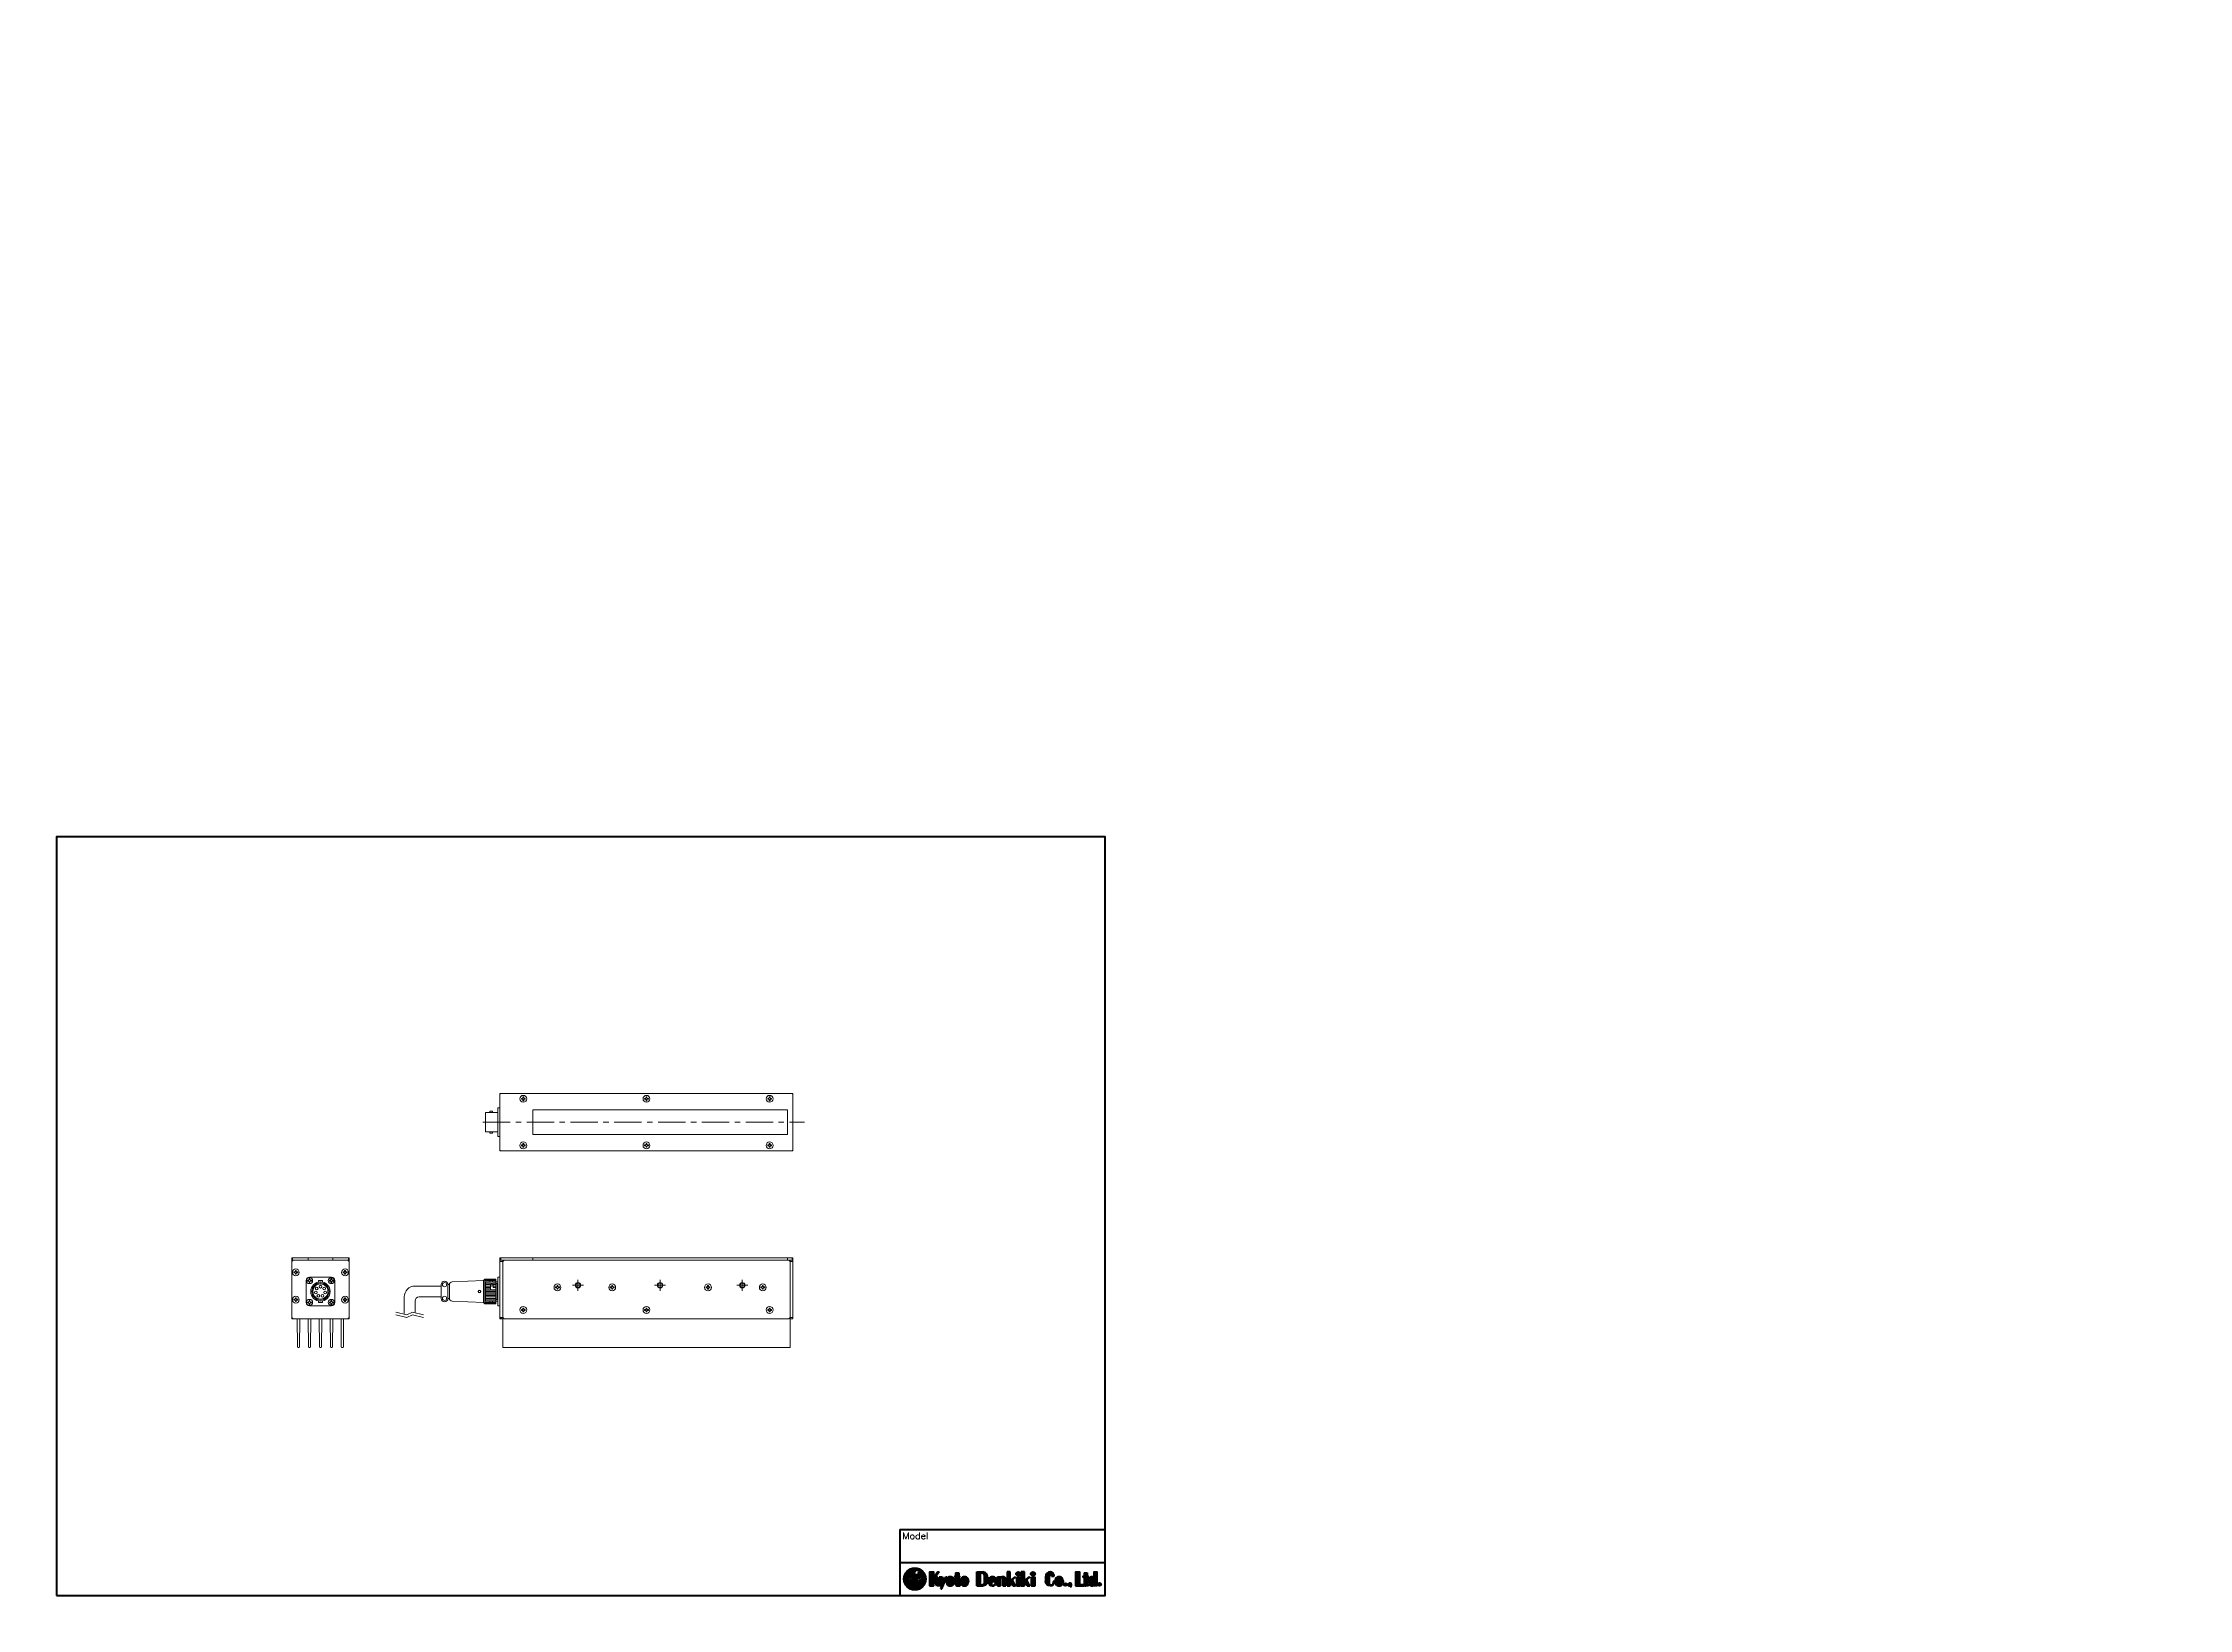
# Paper-space layout 'A3_1_4' of a CAD drawing. Header units: millimetres. Extents: x 0 to 392, y 0 to 286.
# The model-space entities are those that its viewports show. They can reach past a viewport. Long polylines and large blocks are cut down to what shows.
import ezdxf

# ---------------------------------------------------------------- set-up
doc = ezdxf.new("R2010")
doc.units = ezdxf.units.MM
doc.linetypes.add('CENTER', pattern=[2, 1.25, -0.25, 0.25, -0.25])
doc.layers.get('0').update_dxf_attribs({"lineweight": 9})
for name, color, linetype, lineweight in [('2KD_寸法1', 7, 'Continuous', 15), ('2KD_寸法１', 7, 'Continuous', 15), ('AUX', 7, 'Continuous', 40), ('PINOFF', 6, 'Continuous', 9)]:
    doc.layers.add(name, color=color, linetype=linetype, lineweight=lineweight)
doc.layers.get('PINOFF').freeze()
doc.styles.get("Standard").update_dxf_attribs({"font": 'simplex.shx', "width": 0.8, "bigfont": 'extfont.shx'})

psp = doc.layouts.new('A3_1_4')

msp = doc.modelspace()

# ---------------------------------------------------------------- texts
at = {"layer": 'AUX', "lineweight": 20}
msp.add_text('Model', height=5, dxfattribs=at).set_placement((625.9999991562117, 49.00000083467041))

# ---------------------------------------------------------------- blocks, each defined once
blk = doc.blocks.new('A$C58A435ED')
h = blk.add_hatch(color=256)
edge = h.paths.add_edge_path()
edge.add_ellipse((3.773587198117354, 4.196817087367676), major_axis=(2.361812504366488, 2.716954488801899), ratio=0.3819444444444653, start_angle=36.91420710907818, end_angle=132.4984448425061, ccw=False)
edge.add_arc((4.65000007218421, 6.399999378670387), 0.7500000000000107, 47.716325140725814, 192.9194600169402, ccw=False)
edge.add_ellipse((3.773587198117354, 4.196817087367676), major_axis=(2.361812504366659, 2.716954488802064), ratio=0.3819444444444362, start_angle=355.11932142212606, end_angle=374.4018947975413, ccw=False)
edge.add_ellipse((4.226412946251002, 3.803181669973355), major_axis=(2.361812504366308, 2.716954488802097), ratio=0.3819444444444228, start_angle=320.8704270941839, end_angle=364.8806785778694, ccw=False)
edge.add_arc((4.000000072180421, -35.9000006213288), 40.09999999999967, 84.27518954777139, 86.89867012710249, ccw=False)
edge.add_arc((4.000000072184041, 3.999999378670507), 3.999999999999948, 2.29e-13, 180.0000000000002)
edge.add_arc((4.000000072404037, -35.90000062387292), 40.10000000255265, 92.83887678115929, 95.7248104521737, ccw=False)
h = blk.add_hatch(color=256)
edge = h.paths.add_edge_path()
edge.add_arc((4.000000072184093, 3.999999378670505), 4, 180, 360)
edge.add_arc((4.000000072183813, 43.89999937867018), 40.09999999999969, 272.8388767810273, 275.7248104522239, ccw=False)
edge.add_ellipse((4.226412946251002, 3.803181669973355), major_axis=(2.361812504366427, 2.716954488802093), ratio=0.3819444444444074, start_angle=175.1193214221273, end_angle=312.49844484255107, ccw=False)
edge.add_ellipse((3.773587198117354, 4.196817087367676), major_axis=(2.361812504366707, 2.716954488802058), ratio=0.3819444444444306, start_angle=140.8704270940551, end_angle=184.8806785778792, ccw=False)
edge.add_arc((4.000000071549385, 43.89999937191472), 40.0999999932146, 264.27518954771597, 266.89867012749494, ccw=False)
h = blk.add_hatch(color=256)
edge = h.paths.add_edge_path(flags=17)
edge.add_ellipse((4.226412946251002, 3.803181669973355), major_axis=(2.361812504366427, 2.716954488802093), ratio=0.3819444444444074, start_angle=130.1847318245594, end_angle=175.1193214221273)
edge.add_ellipse((3.773587198117354, 4.196817087367676), major_axis=(2.361812504366707, 2.716954488802058), ratio=0.3819444444444306, start_angle=184.8806785778791, end_angle=296.5044053362664)
edge.add_arc((4.00000007189953, 43.89999937834407), 40.0999999996636, 267.87584705502576, 271.7647178677285, ccw=False)
h = blk.add_hatch(color=256)
edge = h.paths.add_edge_path(flags=17)
edge.add_ellipse((3.773587198117354, 4.196817087367676), major_axis=(2.361812504366659, 2.716954488802064), ratio=0.3819444444444362, start_angle=310.1847318245495, end_angle=355.1193214221261)
edge.add_ellipse((4.226412946251002, 3.803181669973355), major_axis=(2.361812504366308, 2.716954488802097), ratio=0.3819444444444228, start_angle=364.8806785778694, end_angle=376.9172569597255)
edge.add_arc((4.64590059936633, 6.440648230716468), 0.7832318979547827, -118.93200922835058, 3.650290310823493, ccw=False)
edge.add_ellipse((4.226412946251002, 3.803181669973355), major_axis=(2.361812504366481, 2.716954488802258), ratio=0.3819444444443969, start_angle=39.80897284039416, end_angle=116.5044053354679)
edge.add_arc((4.000000072202564, -35.90000062130313), 40.09999999997294, 87.87584705466139, 91.76471786731457, ccw=False)
blk.add_circle((4.000000072184093, 3.999999378670509), 4)
for centre, radius, start, end in [((4.000000072403906, -35.90000062387293), 40.10000000255266, 92.83887678115978, 95.72481045217431), ((4.000000071594456, 43.8999993719102), 40.09999999321459, 264.2751895476506, 266.8986701274294), ((4.000000072178096, 43.89999937833407), 40.09999999966357, 267.8758470546274, 271.7647178673098), ((4.000000072184036, -35.90000062130243), 40.09999999997295, 87.87584705463547, 91.76471786728702), ((4.65000007218407, 6.399999378670521), 0.7500000000000107, 46.19320078363318, 192.9194600169539), ((4.645900599366655, 6.44064823071632), 0.7832318979547827, 241.0679907715483, 3.650290310844553), ((4.000000072184093, 43.8999993786702), 40.09999999999969, 272.8388767810261, 275.7248104522234), ((4.000000072184093, -35.90000062132919), 40.09999999999969, 84.2751895477766, 86.89867012710823)]:
    blk.add_arc(centre, radius, start, end)
for centre, major_axis, ratio, start_param, end_param in [((3.773587198117354, 4.196817087367676), (2.361812504366706, 2.716954488802056), 0.3819444444444307, 2.009737126425152, 4.90060175554776), ((4.226412946251002, 3.803181669973355), (2.361812504366427, 2.716954488802093), 0.3819444444444074, 1.882850231053828, 5.04903576379776), ((3.773587198117354, 4.196817087367676), (2.361812504366488, 2.716954488801899), 0.3819444444444653, 1.100419841322928, 1.907443110207523), ((4.226412946251002, 3.803181669973355), (2.361812504366481, 2.716954488802258), 0.3819444444443969, 1.141079770981902, 1.759009101951536), ((3.773587198117354, 4.196817087367676), (2.361812504366659, 2.716954488802064), 0.3819444444444362, 5.024442884643541, 6.875096460284401), ((4.226412946251002, 3.803181669973355), (2.361812504366308, 2.716954488802097), 0.3819444444444228, 5.151329780016704, 6.969419591022086)]:
    blk.add_ellipse(centre, major_axis=major_axis, ratio=ratio, start_param=start_param, end_param=end_param)
blk = doc.blocks.new('A$C7F8063EA')
for points in [[(2.398777864283431, 4.829663306420513), (3.406328365880199, 6.169453883368078), (2.921754663084811, 6.169453883368085), (1.291720739670836, 4.051868400267174), (1.291720739670836, 6.170772863426478), (1.1133674889e-06, 6.170772863426471), (1.1133674889e-06, 1.050815427120141), (1.291720739670836, 1.050815427120141), (1.291720739670836, 3.357553768141244), (1.525719458847731, 3.668713634047847), (2.591814308545053, 1.057822508680139), (4.056205566284461, 1.057822508680146)], [(4.514313398489295, 1.134349005860251), (4.055858601252566, 5.019028322e-07), (4.378142334187486, 5.019028322e-07), (6.169417419713028, 4.408012072126439), (5.837386979518782, 4.40801207212644), (5.183398294731592, 2.789856714902839), (4.539052240885665, 4.408012072126438), (3.400905575323575, 4.408012072126438)], [(28.2337426024219, 6.170772863426464), (28.2337426024219, 1.050815427120142), (29.36610001997861, 1.050815427120141), (29.36610001997861, 2.640654124072921), (29.54453348874947, 2.786386900192896), (30.33980663270284, 1.050815427120113), (31.31894397160024, 1.050815427120113), (30.19566787494091, 3.318190840230171), (31.31251927078347, 4.230361945521053), (31.1496955754422, 4.408012072126442), (29.36610001997859, 2.99519422866465), (29.36610001997861, 6.170772863426463)], [(31.7998258105149, 4.229761809594492), (31.7998258105149, 1.050815427120141), (32.941005496245, 1.050815427120141), (32.941005496245, 4.229761809594492)], [(33.41618775227426, 6.170772863426464), (33.41618775227426, 1.050815427120142), (34.54854516983096, 1.050815427120141), (34.54854516983096, 2.640654124072923), (34.72697863860179, 2.786386900192901), (35.52225178255519, 1.050815427120127), (36.50138912145259, 1.05081542712012), (35.3781130247933, 3.318190840230151), (36.49496442063583, 4.23036194552105), (36.33214072529455, 4.408012072126442), (34.54854516983095, 2.995194228664646), (34.54854516983096, 6.170772863426464)], [(37.15768712419095, 4.229761809594491), (37.15768712419095, 1.050815427120141), (38.29886680992104, 1.050815427120141), (38.29886680992104, 4.229761809594492)], [(53.38047412418291, 6.170772863426464), (53.38047412418291, 1.050815427120141), (54.68106029502587, 1.050815427120141), (56.29751894606171, 1.050815427120142), (56.2975189460617, 1.410965188043746), (54.68106029502588, 1.410965188043746), (54.68106029502586, 6.170772863426464)]]:
    blk.add_hatch(color=256).paths.add_polyline_path(points)
h = blk.add_hatch(color=256)
h.paths.add_polyline_path([(6.000321070772656, 2.499626550424913, 0.9930558690252096), (8.918576991429632, 2.499862088220886), (8.918509413660729, 2.92878370181117, 1.006911414223633), (6.000321070772656, 2.948883291135963)])
h.paths.add_polyline_path([(7.130185689228994, 3.905856913461114, -1.045169310724598), (7.77891868472426, 3.87718728444978), (7.77891868472426, 1.587942342862924, -1.045169310724602), (7.130185689228994, 1.559272713851591)], flags=16)
h = blk.add_hatch(color=256)
edge = h.paths.add_edge_path()
edge.add_line((9.410215178256747, 4.230645526233281), (9.410215178256747, 1.759668284966215))
edge.add_ellipse((10.04980428069029, 1.75966828496621), major_axis=(4.547e-13, 0.7088528578460683), ratio=0.9022875415597713, start_angle=90.00000000003674, end_angle=180.0000000000367)
edge.add_line((10.04980428069029, 1.050815427120141), (11.02797277711079, 1.050815427120142))
edge.add_line((11.02797277711079, 1.050815427120142), (11.02797277711079, 1.40698119093291))
edge.add_ellipse((11.0280585437481, 1.935287182282309), major_axis=(2.477e-13, -0.528314164912672), ratio=0.9180339373020796, start_angle=270, end_angle=359.9999999999731, ccw=False)
edge.add_line((10.54304821080086, 1.93528718228209), (10.54304821080086, 4.230645526233274))
edge.add_line((10.54304821080086, 4.230645526233274), (10.86662624025985, 4.230645526233274))
edge.add_line((10.86662624025985, 4.230645526233274), (10.86662624025985, 4.585329156267562))
edge.add_line((10.86662624025985, 4.585329156267562), (10.54304821080086, 4.585329156267562))
edge.add_line((10.54304821080086, 4.585329156267562), (10.54304821080086, 5.814038219401482))
edge.add_line((10.54304821080086, 5.814038219401482), (9.410215178256747, 5.814038219401481))
edge.add_line((9.410215178256747, 5.814038219401481), (9.410215178256747, 4.585329156267562))
edge.add_line((9.410215178256747, 4.585329156267562), (9.089058107054825, 4.585329156267562))
edge.add_line((9.089058107054825, 4.585329156267562), (9.089058107054825, 4.230645526233274))
edge.add_line((9.089058107054825, 4.230645526233274), (9.410215178256747, 4.230645526233281))
h = blk.add_hatch(color=256)
h.paths.add_polyline_path([(12.65960897724608, 4.408012072126425), (12.63950891116084, 4.408012072126425, 0.4121976711162861), (11.19039555284587, 2.948883291135956), (11.19039555284587, 2.499626550424916, 0.9930558690252096), (14.10865147350284, 2.499862088220879), (14.10858389573397, 2.928783701811163, 0.416232331284715)])
h.paths.add_polyline_path([(12.32026017130221, 3.905856913461107, -1.045169310724598), (12.96899316679747, 3.877187284449773), (12.96899316679747, 1.587942342862917, -1.045169310724602), (12.32026017130221, 1.559272713851584)], flags=16)
h = blk.add_hatch(color=256)
edge = h.paths.add_edge_path()
edge.add_line((17.19864840931359, 1.050815427120141), (19.30238706350838, 1.050815427120141))
edge.add_ellipse((19.30238706350838, 2.973983978213254), major_axis=(0, -1.923168551093112), ratio=0.9305592290321637, start_angle=0, end_angle=90)
edge.add_line((21.09200930771249, 2.973983978213246), (21.09200930771249, 4.247604312333308))
edge.add_ellipse((19.30238706350838, 4.247604312333351), major_axis=(0, 1.923168551093112), ratio=0.9305592290321637, start_angle=270, end_angle=360)
edge.add_line((19.30238706350838, 6.170772863426464), (17.19864840931359, 6.170772863426464))
edge.add_line((17.19864840931359, 6.170772863426464), (17.19864840931359, 1.050815427120141))
edge = h.paths.add_edge_path(flags=16)
edge.add_line((18.32791822793343, 5.812326842775746), (19.14476182150094, 5.812326842775746))
edge.add_ellipse((19.14282603210222, 5.112001191007038), major_axis=(0, 0.7003256517687078), ratio=0.929745631167618, start_angle=270, end_angle=359.83893227171643, ccw=False)
edge.add_line((19.79395074722879, 5.112001191007015), (19.79395074722879, 2.109587099539584))
edge.add_ellipse((19.14282603210222, 2.109587099539567), major_axis=(0, -0.7003256517687078), ratio=0.929745631167618, start_angle=0.16106772828362637, end_angle=90, ccw=False)
edge.add_line((19.14476182150094, 1.409261447770859), (18.32791822793342, 1.409261447770859))
edge.add_line((18.32791822793342, 1.409261447770859), (18.32791822793343, 5.812326842775746))
h = blk.add_hatch(color=256)
edge = h.paths.add_edge_path()
edge.add_line((22.87629842648083, 4.408012072126447), (22.85619836039664, 4.408012072126439))
edge.add_arc((22.86624839343847, 2.948883291135963), 1.459163391357833, 90.39462957571416, 180)
edge.add_line((21.40708500208063, 2.948883291135963), (21.40708500208063, 2.506948753458312))
edge.add_arc((22.86992492511266, 2.513573222781768), 1.462854922406916, 180.2594621142477, 269.3397493728856)
edge.add_line((22.85306802025838, 1.050815427120134), (22.88678182996658, 1.050815427120134))
edge.add_arc((22.86992492511266, 2.513573222781772), 1.462854922406917, 270.6602506271005, 354.2193550323094)
edge.add_line((24.32534092273761, 2.366234165273212), (24.07787818271213, 2.366234165273212))
edge.add_ellipse((22.87629842648084, 2.366234165273212), major_axis=(-1.201579756231282, 0), ratio=0.9416571348462468, start_angle=90.17744929209329, end_angle=180, ccw=False)
edge.add_arc((22.86194962053696, 1.55927271385159), 0.3249999999999886, 179.9999999999999, 276.5641418440151, ccw=False)
edge.add_line((22.53694962053697, 1.559272713851591), (22.53694962053698, 2.732564813656352))
edge.add_line((22.53694962053698, 2.732564813656352), (24.32530421539708, 2.732846573795441))
edge.add_line((24.32530421539708, 2.732846573795441), (24.32527334496871, 2.92878370181117))
edge.add_arc((22.86624839343845, 2.948883291135975), 1.459163391357833, 359.2107408485284, 449.6053704242639)
h.paths.add_polyline_path([(22.53694962053697, 3.091152624663407), (22.53694962053697, 3.905856913461114, -1.045169310724599), (23.18568261603224, 3.877187284449781), (23.18568261603223, 3.091152624663408)], flags=16)
h = blk.add_hatch(color=256)
edge = h.paths.add_edge_path()
edge.add_line((24.66529301484071, 4.408012072126438), (24.6652930148407, 1.050815427120141))
edge.add_line((24.6652930148407, 1.050815427120141), (25.7938026291772, 1.050815427120141))
edge.add_line((25.7938026291772, 1.050815427120141), (25.79380262917721, 3.722369965857063))
edge.add_ellipse((26.21745473022793, 3.722369965857069), major_axis=(0.3767525711955679, 0.2169528969146351), ratio=0.9078835970869166, start_angle=60.06451933352412, end_angle=150.0645193335241, ccw=False)
edge.add_ellipse((26.21745473022793, 3.722369965857069), major_axis=(0, 0.4036375748992214), ratio=0.9656734174228072, start_angle=270, end_angle=360, ccw=False)
edge.add_line((26.60723680658112, 3.722369965857049), (26.60723680658112, 1.050815427120141))
edge.add_line((26.60723680658112, 1.050815427120141), (27.74030374813492, 1.050815427120142))
edge.add_line((27.74030374813492, 1.050815427120142), (27.74030374813492, 3.358657917323952))
edge.add_ellipse((26.76900827813415, 3.358657917323853), major_axis=(0, 1.049354154802585), ratio=0.9256126404564504, start_angle=270, end_angle=360)
edge.add_ellipse((26.76900827813415, 4.015239595457842), major_axis=(-0.9752056489569438, 0), ratio=0.4027586151584507, start_angle=270, end_angle=360)
edge.add_line((25.79380262917721, 4.015239595457812), (25.79380262917721, 4.232333820707942))
edge.add_line((25.79380262917721, 4.232333820707942), (25.63367631766278, 4.408012072126439))
edge.add_line((25.63367631766278, 4.408012072126439), (24.66529301484071, 4.408012072126438))
h = blk.add_hatch(color=256)
edge = h.paths.add_edge_path()
edge.add_ellipse((32.28084409635221, 5.463593461529853), major_axis=(-0.8029901400914241, 0), ratio=0.8806825471307714, start_angle=0, end_angle=360)
h = blk.add_hatch(color=256)
edge = h.paths.add_edge_path()
edge.add_ellipse((37.63870541002825, 5.463593461529853), major_axis=(-0.8029901400914241, 0), ratio=0.8806825471307714, start_angle=0, end_angle=360)
h = blk.add_hatch(color=256)
edge = h.paths.add_edge_path()
edge.add_arc((44.03210335415496, 5.389742119339189), 0.4022708682637131, 0, 180, ccw=False)
edge.add_line((44.43437422241868, 5.389742119339189), (44.43437422241869, 4.585540193077122))
edge.add_line((44.43437422241869, 4.585540193077122), (45.39805205564927, 4.585540193077122))
edge.add_ellipse((44.03210335415496, 4.585540193077122), major_axis=(0, 1.585232670349341), ratio=0.8616707988949573, start_angle=270, end_angle=360)
edge.add_ellipse((44.03210335415496, 4.404088106452945), major_axis=(-1.843641580901476, 0), ratio=0.9582582511019692, start_angle=270.0000000000004, end_angle=360)
edge.add_line((42.18846177325349, 4.404088106452868), (42.18846177325349, 2.817500184093672))
edge.add_ellipse((44.03210335415496, 2.81750018409366), major_axis=(-1.843641580901476, 0), ratio=0.9582582511019692, start_angle=0, end_angle=89.99999999999957)
edge.add_ellipse((44.03210335415496, 2.639975360593325), major_axis=(0, -1.589159933473183), ratio=0.859541366934012, start_angle=0, end_angle=90)
edge.add_line((45.39805205564928, 2.639975360593325), (45.07598273930716, 2.639975360593325))
edge.add_line((45.07598273930716, 2.639975360593325), (45.07598273930716, 2.101617162536902))
edge.add_ellipse((44.45224876929251, 2.101617162536967), major_axis=(0, -0.68893955641488), ratio=0.9053536906204902, start_angle=0, end_angle=90, ccw=False)
edge.add_line((44.45224876929251, 1.412677606122088), (44.13368029113917, 1.412677606122088))
edge.add_ellipse((44.13368029113917, 1.929035216805459), major_axis=(4.547e-13, 0.5163576106833716), ratio=0.9757729814054631, start_angle=90.00000000005042, end_angle=180.0000000000504, ccw=False)
edge.add_line((43.62983248589126, 1.929035216805386), (43.62983248589126, 5.389742119339189))
h = blk.add_hatch(color=256)
h.paths.add_polyline_path([(45.74534481770922, 2.499626550424377, 0.4093568311612341), (47.19052061992356, 1.05081542712012), (47.21842329482851, 1.05081542712012, 0.4094039504209535), (48.6636007383662, 2.499862088220879), (48.66353316059729, 2.928783701811163, 1.006911414223785), (45.74534481770922, 2.948883291135956)])
h.paths.add_polyline_path([(46.87520943616556, 3.905856913461107, -1), (47.52520943616554, 3.905856913461107), (47.52520943616554, 1.559272713851584, -1), (46.87520943616556, 1.559272713851584)], flags=16)
h = blk.add_hatch(color=256)
edge = h.paths.add_edge_path()
edge.add_ellipse((49.47965902708938, 1.582242384970413), major_axis=(-0.6495263368888118, 0), ratio=0.8208718778531608, start_angle=0, end_angle=360)
h = blk.add_hatch(color=256)
edge = h.paths.add_edge_path()
edge.add_ellipse((51.10382881327996, 1.582242384970413), major_axis=(-0.6495263368888118, 0), ratio=0.8208718778531608, start_angle=178.5690149176314, end_angle=477.542772379198)
edge.add_ellipse((51.25689893715616, 1.101706482423878), major_axis=(0, -0.4085205769865751), ratio=0.251102208153783, start_angle=0, end_angle=84.64326370635717, ccw=False)
edge.add_ellipse((51.25689893715616, 1.413106612160845), major_axis=(0, -0.7199207067235417), ratio=0.7312706617840086, start_angle=0, end_angle=90)
edge.add_ellipse((51.69606463323384, 1.413106612160845), major_axis=(0, 0.2018800132245815), ratio=0.432391469396966, start_angle=270, end_angle=339.5603886802153)
edge.add_ellipse((51.69606463323384, 1.413106612160845), major_axis=(0, 0.2018800132245815), ratio=0.432391469396966, start_angle=339.5603886802153, end_angle=340.2548236015122, ccw=False)
h = blk.add_hatch(color=256)
edge = h.paths.add_edge_path()
edge.add_line((56.01527129174201, 4.230645526233274), (56.33642836294391, 4.230645526233274))
edge.add_line((56.33642836294391, 4.230645526233274), (56.33642836294392, 1.759668284966186))
edge.add_ellipse((56.97601746537748, 1.75966828496621), major_axis=(4.547e-13, 0.7088528578460683), ratio=0.9022875415597713, start_angle=90.00000000003674, end_angle=180.0000000000367)
edge.add_line((56.97601746537747, 1.050815427120141), (57.95418596179797, 1.050815427120141))
edge.add_line((57.95418596179797, 1.050815427120141), (57.95418596179797, 1.406981190932909))
edge.add_ellipse((57.95427172843528, 1.935287182282309), major_axis=(2.477e-13, -0.528314164912672), ratio=0.9180339373020796, start_angle=270, end_angle=359.9999999999731, ccw=False)
edge.add_line((57.46926139548805, 1.935287182282004), (57.46926139548805, 4.230645526233275))
edge.add_line((57.46926139548805, 4.230645526233275), (57.79283942494704, 4.230645526233274))
edge.add_line((57.79283942494704, 4.230645526233274), (57.79283942494704, 4.585329156267562))
edge.add_line((57.79283942494704, 4.585329156267562), (57.46926139548804, 4.585329156267562))
edge.add_line((57.46926139548804, 4.585329156267562), (57.46926139548805, 5.814038219401482))
edge.add_line((57.46926139548805, 5.814038219401482), (56.33642836294391, 5.814038219401482))
edge.add_line((56.33642836294391, 5.814038219401482), (56.33642836294394, 4.585329156267562))
edge.add_line((56.33642836294394, 4.585329156267562), (56.01527129174201, 4.585329156267562))
edge.add_line((56.01527129174201, 4.585329156267562), (56.01527129174201, 4.230645526233274))
h = blk.add_hatch(color=256)
edge = h.paths.add_edge_path()
edge.add_line((61.00913571780711, 6.170772863426463), (60.03930686129979, 6.170772863426464))
edge.add_line((60.03930686129979, 6.170772863426464), (60.0393068612998, 3.967246375105668))
edge.add_ellipse((59.37071800628541, 3.154375721908309), major_axis=(-4.11812363e-07, -1.253636350218062), ratio=0.7005460842986974, start_angle=140.5626067664118, end_angle=180.0000188213667)
edge.add_line((59.37071800628405, 4.408012072126439), (58.96088035646851, 4.408012072126439))
edge.add_ellipse((58.96088035646721, 3.154375721908309), major_axis=(4.11812363e-07, -1.253636350218062), ratio=0.7005460842986974, start_angle=179.9999811786333, end_angle=269.9999811786645)
edge.add_line((58.08265032018742, 3.154375721909497), (58.08265032018739, 2.304451777337887))
edge.add_ellipse((58.96088035646721, 2.304451777338201), major_axis=(4.11812363e-07, 1.253636350218062), ratio=0.7005460842986974, start_angle=90.00001882133549, end_angle=180.0000188213667)
edge.add_line((58.96088035646788, 1.050815427120141), (59.37071800628475, 1.050815427120141))
edge.add_ellipse((59.37071800628541, 2.304451777338201), major_axis=(-4.11812363e-07, 1.253636350218062), ratio=0.7005460842986974, start_angle=179.9999811786333, end_angle=219.4373932335881)
edge.add_line((60.03930686129979, 1.491581124140838), (60.03930686129979, 1.050815427120141))
edge.add_line((60.03930686129979, 1.050815427120141), (61.00913571780711, 1.050815427120141))
edge.add_line((61.00913571780711, 1.050815427120141), (61.00913571780711, 6.170772863426463))
h.paths.add_polyline_path([(60.03930686129979, 1.735331915351252, -1), (59.21817327816597, 1.735331915351252), (59.21817327816597, 3.761385435440615, -1), (60.03930686129979, 3.761385435440615)], flags=16)
h = blk.add_hatch(color=256)
edge = h.paths.add_edge_path()
edge.add_ellipse((61.97248607229494, 1.654709356403827), major_axis=(-0.5819461302032778, 0), ratio=0.9599134801484431, start_angle=0, end_angle=360)
for p, q in [((1.1133674889e-06, 6.170772863426464), (1.291720739670836, 6.170772863426464)), ((1.1133674889e-06, 1.050815427120141), (1.291720739670836, 1.050815427120141)), ((2.921754663084811, 6.169453883368078), (1.291720739670836, 4.05186840026716)), ((1.525719458847731, 3.668713634047854), (1.291720739670836, 3.357553768141229)), ((2.591814308545053, 1.057822508680146), (1.525719458847731, 3.668713634047854)), ((3.406328365880199, 6.169453883368078), (2.398777864283459, 4.82966330642052)), ((4.056205566284461, 1.057822508680146), (2.398777864283459, 4.82966330642052)), ((4.056205566284461, 1.057822508680146), (2.591814308545053, 1.057822508680146)), ((2.921754663084811, 6.169453883368078), (3.406328365880199, 6.169453883368078)), ((3.400905575323577, 4.408012072126439), (4.514313398489292, 1.134349005860258)), ((3.400905575323577, 4.408012072126439), (4.539052240885666, 4.408012072126439)), ((3.400905575323577, 4.408012072126439), (4.539052240885666, 4.408012072126439)), ((4.055858601252566, 5.019028322e-07), (4.514313398489292, 1.134349005860244)), ((4.055858601252566, 5.019028322e-07), (4.378142334187486, 5.019028322e-07)), ((4.378142334187486, 5.019028322e-07), (6.169417419713028, 4.408012072126439)), ((4.539052240885666, 4.408012072126439), (5.187514291777461, 2.779520153314024)), ((5.183398294731603, 2.789856714902867), (5.837386979518782, 4.408012072126439)), ((5.837386979518782, 4.408012072126439), (6.169417419713028, 4.408012072126439)), ((6.000321070772656, 2.948883291135963), (6.000321070772656, 2.52019769210505)), ((8.918509413660729, 2.92878370181117), (8.918576991429632, 2.499862088220886)), ((9.089058107054825, 4.585329156267562), (9.089058107054825, 4.230645526233274)), ((9.089058107054825, 4.585329156267562), (9.089058107054825, 4.230645526233274)), ((9.089058107054825, 4.230645526233274), (9.410215178256777, 4.230645526233281)), ((9.089058107054825, 4.230645526233274), (9.410215178256747, 4.230645526233281)), ((9.410215178256747, 5.814038219401481), (10.54304821080086, 5.814038219401481)), ((9.410215178256747, 5.814038219401481), (9.410215178256747, 4.585329156267562)), ((9.410215178256747, 4.230645526233281), (9.410215178256747, 1.75966828496621)), ((10.04980428069021, 1.050815427120141), (11.0280585437481, 1.050815427120134)), ((11.0280585437481, 1.050815427120141), (10.04980428068984, 1.050815427120141)), ((10.54304821080086, 5.814038219401481), (10.54304821080086, 4.585329156267562)), ((10.54304821080089, 4.230645526233281), (10.86662624025985, 4.230645526233274)), ((10.54304821080086, 4.230645526233274), (10.86662624025985, 4.230645526233274)), ((10.54304821080086, 4.230645526233274), (10.54304821080086, 1.935287182282081)), ((11.02797277711079, 1.406973017369637), (11.02797277711079, 1.050815427120141)), ((11.0280585437481, 1.406973017369637), (11.0280585437481, 1.050815427120141)), ((11.0280585437481, 1.050815427120141), (11.0280585437481, 1.050815427120141)), ((11.19039555284587, 2.948883291135956), (11.19039555284587, 2.520197692105043)), ((12.63950891116065, 4.408012072126425), (12.65960897724608, 4.408012072126425)), ((12.65960897724611, 1.050815427120141), (12.66347402996737, 1.050815427120141)), ((14.10858389573397, 2.928783701811163), (14.10865147350284, 2.499862088220879)), ((17.19864840931359, 6.170772863426464), (19.30238706350838, 6.170772863426464)), ((17.19864840931359, 1.050815427120141), (17.19864840931359, 6.170772863426464)), ((17.19864840931359, 1.050815427120141), (17.19864840931359, 6.170772863426464)), ((17.19864840931359, 6.170772863426464), (19.30238706350838, 6.170772863426464)), ((17.19864840931359, 1.050815427120141), (19.30238706350838, 1.050815427120141)), ((17.19864840931359, 1.050815427120141), (19.30099920337989, 1.050815427120141)), ((18.32791822793342, 5.812326842775746), (18.32791822793342, 1.406412450844982)), ((18.32791822793342, 1.406412450844982), (18.32791822793342, 5.812326842775746)), ((18.32791822793342, 5.812326842775746), (19.1447947662723, 5.812326842775746)), ((18.32791822793342, 1.409261447770859), (19.1447947662723, 1.409261447770859)), ((19.79395074722879, 5.112001191007038), (19.79395074722879, 2.109587099539567)), ((21.09200930771249, 4.247604312333351), (21.09200930771249, 2.973983978213254)), ((21.40708500208063, 2.948883291135963), (21.40708500208063, 2.52019769210505)), ((22.53694962053697, 3.091152624663408), (23.18568261603224, 3.091152624663408)), ((22.53694962053697, 2.732564813656352), (24.32530421539713, 2.732846573795441)), ((22.85306802025866, 1.050815427120134), (22.88678182996648, 1.050815427120134)), ((22.85619836039692, 4.408012072126439), (22.87629842648084, 4.408012072126446)), ((22.87629842648084, 1.050815427120141), (22.87629842648084, 1.050732184770311)), ((24.07787818271214, 2.366234165273212), (24.32530713385319, 2.366234165273212)), ((24.32527334496871, 2.92878370181117), (24.32530421539707, 2.732846573795441)), ((24.6652930148407, 4.408012072126439), (25.63367631766278, 4.408012072126439)), ((24.6652930148407, 1.050815427120141), (24.6652930148407, 4.408012072126439)), ((24.6652930148407, 4.408012072126439), (25.63367631766278, 4.408012072126439)), ((24.6652930148407, 4.408012072126439), (25.63367631766278, 4.408012072126439)), ((24.6652930148407, 1.050815427120141), (24.6652930148407, 4.408012072126439)), ((24.6652930148407, 4.408012072126439), (25.63367631766278, 4.408012072126439)), ((24.6652930148407, 1.05081542712012), (25.79380262917721, 1.050815427120113)), ((24.6652930148407, 1.050815427120141), (25.79380262917724, 1.050815427120141)), ((25.79380262917721, 4.232333820707935), (25.63367631766278, 4.408012072126439)), ((25.79380262917721, 4.232333820707935), (25.63367631766278, 4.408012072126439)), ((25.79380262917721, 4.015239595457842), (25.79380262917721, 4.232333820707935)), ((25.79380262917721, 4.015239595457842), (25.79380262917721, 4.232333820707935)), ((25.79380262917721, 4.232333820707935), (25.79380262917721, 4.015239595457842)), ((25.79380262917721, 1.050815427120141), (25.79380262917721, 3.722369965857069)), ((25.79380262917721, 1.050815427120141), (25.79380262917721, 3.722369965857097)), ((26.60723680658112, 1.050815427120134), (26.60723680658112, 3.722369965857069)), ((26.60723680658112, 1.050815427120141), (26.60723680658112, 3.722369965857069)), ((26.60723680658112, 1.050815427120113), (27.74030374813492, 1.050815427120113)), ((26.60723680658112, 1.050815427120141), (27.74030374813492, 1.050815427120141)), ((27.74030374813492, 1.050815427120141), (27.74030374813492, 3.358657917323853)), ((27.74030374813492, 1.050815427120141), (27.74030374813492, 3.358657917323853)), ((28.2337426024219, 6.170772863426456), (29.36610001997861, 6.170772863426456)), ((28.2337426024219, 6.170772863426456), (28.2337426024219, 1.050815427120141)), ((29.36610001997861, 6.170772863426464), (28.2337426024219, 6.170772863426464)), ((28.2337426024219, 1.050815427120113), (29.36610001997861, 1.050815427120113)), ((28.2337426024219, 1.050815427120141), (29.36610001997861, 1.050815427120141)), ((29.36610001997861, 2.995194228664651), (29.36610001997861, 6.170772863426464)), ((31.15275941671871, 4.410438995434105), (29.36610001997861, 2.995194228664651)), ((29.54453348874949, 2.786386900192916), (29.36610001997861, 2.640654124072923)), ((29.36610001997861, 1.050815427120141), (29.36610001997861, 2.640654124072923)), ((30.33980663270282, 1.050815427120156), (29.54453348874947, 2.786386900192908)), ((31.31251927078347, 4.230361945521053), (30.19566787494091, 3.318190840230172)), ((31.31894397160022, 1.050815427120141), (30.19566787494091, 3.318190840230172)), ((30.33980663270282, 1.050815427120113), (31.31894397160022, 1.050815427120113)), ((31.1496955754422, 4.408012072126439), (31.31251927078347, 4.230361945521053)), ((31.7998258105149, 1.050815427120113), (32.941005496245, 1.050815427120113)), ((33.41618775227426, 6.170772863426449), (34.54854516983096, 6.170772863426456)), ((33.41618775227426, 6.170772863426449), (33.41618775227426, 1.050815427120141)), ((34.54854516983096, 6.170772863426464), (33.41618775227426, 6.170772863426464)), ((33.41618775227426, 1.050815427120113), (34.54854516983096, 1.050815427120127)), ((33.41618775227426, 1.050815427120141), (34.54854516983096, 1.050815427120141)), ((34.54854516983096, 2.995194228664665), (34.54854516983096, 6.170772863426464)), ((36.33520456657107, 4.410438995434105), (34.54854516983096, 2.995194228664651)), ((34.72697863860179, 2.786386900192901), (34.54854516983096, 2.640654124072923)), ((34.54854516983096, 1.050815427120141), (34.54854516983096, 2.640654124072931)), ((35.52225178255517, 1.050815427120156), (34.72697863860179, 2.786386900192894)), ((36.49496442063583, 4.230361945521053), (35.37811302479332, 3.318190840230172)), ((36.50138912145258, 1.050815427120141), (35.3781130247933, 3.318190840230165)), ((35.52225178255517, 1.050815427120127), (36.50138912145258, 1.05081542712012)), ((36.33214072529455, 4.408012072126439), (36.49496442063583, 4.230361945521053)), ((37.15768712419095, 1.05081542712012), (38.29886680992104, 1.05081542712012)), ((37.46328924620457, 6.170772863426449), (37.63870541002825, 6.170772863426449)), ((37.46328924620457, 6.153692582305005), (37.46328924620457, 6.170772863426464)), ((37.46328924620457, 4.756414059633243), (37.46328924620457, 4.773494340754702)), ((42.18846177325349, 4.404088106452945), (42.18846177325349, 4.408012072126439)), ((42.18846177325349, 4.404088106452945), (42.18846177325349, 2.81750018409366)), ((43.62983248589126, 5.389742119339189), (43.62983248589126, 1.929035216805459)), ((43.62983248589126, 5.389742119339189), (43.62983248589126, 1.929035216805459)), ((44.13368029113871, 1.412677606122088), (44.45224876929251, 1.412677606122088)), ((44.13368029113871, 1.412677606122088), (44.45224876929251, 1.412677606122088)), ((44.43437422241868, 4.585540193077122), (44.43437422241868, 5.389742119339189)), ((44.43437422241868, 4.585540193077122), (44.43437422241868, 5.389742119339189)), ((45.39805205564926, 4.585540193077122), (44.43437422241868, 4.585540193077122)), ((44.43437422241868, 4.585540193077122), (45.39805205564926, 4.585540193077122)), ((45.39805205564926, 2.639975360593325), (45.07598273930716, 2.639975360593325)), ((45.07598273930716, 2.639975360593325), (45.07598273930716, 2.101617162536967)), ((45.39805205564926, 2.639975360593325), (45.07598273930716, 2.639975360593325)), ((45.07598273930716, 2.639975360593325), (45.07598273930716, 2.101617162536967)), ((45.74534481770922, 2.948883291135956), (45.74534481770922, 2.520197692105043)), ((47.19052061992352, 1.05081542712012), (47.21842329482825, 1.05081542712012)), ((48.66353316059729, 2.928783701811163), (48.6636007383662, 2.499862088220879)), ((51.75313746120725, 1.568439477701531), (51.75313746120725, 1.565858952031305)), ((53.38047412418291, 6.170772863426456), (54.68106029502587, 6.170772863426456)), ((53.38047412418291, 1.05081542712012), (56.2975189460617, 1.050815427120127)), ((54.68106029502587, 1.410965188043746), (54.68106029502587, 2.006455426485672)), ((56.01527129174201, 4.585329156267562), (56.01527129174201, 4.230645526233274)), ((56.01527129174201, 4.585329156267562), (56.01527129174201, 4.230645526233274)), ((56.01527129174201, 4.230645526233274), (56.33642836294393, 4.230645526233274)), ((56.01527129174201, 4.230645526233274), (56.33642836294393, 4.230645526233274)), ((56.33642836294393, 5.814038219401481), (57.46926139548804, 5.814038219401481)), ((56.33642836294393, 5.814038219401481), (56.33642836294393, 4.585329156267562)), ((56.33642836294391, 4.230645526233274), (56.33642836294393, 1.75966828496621)), ((57.95427172843528, 1.050815427120141), (56.97601746537703, 1.050815427120141)), ((57.46926139548804, 5.814038219401481), (57.46926139548804, 4.585329156267562)), ((57.46926139548804, 4.230645526233274), (57.79283942494704, 4.230645526233274)), ((57.46926139548804, 4.230645526233274), (57.79283942494704, 4.230645526233274)), ((57.46926139548804, 4.230645526233274), (57.46926139548804, 1.935287182282081)), ((57.95418596179797, 1.406973017369637), (57.95418596179797, 1.050815427120141)), ((57.95427172843528, 1.406973017369637), (57.95427172843528, 1.050815427120141)), ((57.95427172843528, 1.050815427120141), (57.95427172843528, 1.406973017369637)), ((58.08265032018744, 3.15437543341477), (58.08265032018744, 2.379255401949649)), ((58.08265032018744, 3.15437543341477), (58.08265032018738, 2.304451777338201)), ((59.37071800628473, 4.408012072126439), (58.9608803564679, 4.408012072126439)), ((58.9608803564679, 1.050815427120141), (59.37071800628473, 1.050815427120141)), ((59.21817327816597, 3.761385435440615), (59.21817327816597, 1.735331915351252)), ((59.21817327816597, 3.761385435440615), (59.21817327816597, 1.735331915351252)), ((60.03930686129982, 6.170772863426464), (61.00913571780711, 6.170772863426464)), ((60.03930686129976, 6.170772863426464), (61.00913571780711, 6.170772863426464)), ((61.00913571780711, 1.050815427120141), (61.00913571780711, 1.97190299927297)), ((61.00913571780711, 1.050815427120141), (61.00913571780711, 1.97190299927297)), ((61.97248607229494, 2.21678994684953), (61.97248607229494, 2.213327291506175)), ((61.97248607229494, 1.09609142130148), (61.97248607229494, 1.092628765958124)), ((62.55442102239681, 1.658172011747183), (62.55905113449353, 1.658172011747183))]:
    blk.add_line(p, q)
for points in [[(1.291720739670836, 3.357553768141229), (1.291720739670836, 1.050815427120141), (1.1133674889e-06, 1.050815427120141), (1.1133674889e-06, 6.170772863426464), (1.291720739670836, 6.170772863426464), (1.291720739670836, 4.05186840026716)], [(7.130185689228994, 3.905856913461114), (7.130185689228994, 1.559272713851591)], [(7.77891868472426, 1.530603084840258), (7.77891868472426, 3.934526542472447)], [(9.089058107054825, 4.230645526233274), (9.089058107054825, 4.585329156267562), (9.410215178256747, 4.585329156267562)], [(9.089058107054825, 4.230645526233274), (9.089058107054825, 4.585329156267562), (9.410215178256747, 4.585329156267562)], [(10.54304821080086, 4.585329156267562), (10.86662624025985, 4.585329156267562), (10.86662624025985, 4.230645526233274)], [(10.54304821080086, 4.585329156267562), (10.86662624025985, 4.585329156267562), (10.86662624025985, 4.230645526233274)], [(12.32026017130221, 3.905856913461107), (12.32026017130221, 1.559272713851584)], [(12.96899316679747, 1.530603084840251), (12.96899316679747, 3.93452654247244)], [(22.53694962053697, 3.905856913461114), (22.53694962053697, 3.091152624663408)], [(22.53694962053697, 2.732564813656352), (22.53694962053697, 1.559272713851591)], [(23.18568261603224, 3.091152624663408), (23.18568261603224, 3.934526542472447)], [(46.87520943616556, 3.905856913461107), (46.87520943616556, 1.559272713851584)], [(47.52520943616554, 3.905856913461107), (47.52520943616554, 1.559272713851584)], [(54.68106029502587, 1.050815427120141), (53.38047412418291, 1.050815427120141), (53.38047412418291, 6.170772863426464), (54.68106029502587, 6.170772863426464), (54.68106029502587, 1.410965188043746)], [(54.68106029502587, 1.050815427120141), (56.2975189460617, 1.050815427120141), (56.2975189460617, 1.410965188043746), (54.68106029502587, 1.410965188043746)], [(56.33642836294393, 4.230645526233274), (56.01527129174201, 4.230645526233274), (56.01527129174201, 4.585329156267562), (56.33642836294393, 4.585329156267562)], [(56.33642836294393, 4.230645526233274), (56.01527129174201, 4.230645526233274), (56.01527129174201, 4.585329156267562), (56.33642836294393, 4.585329156267562)], [(57.46926139548804, 4.585329156267562), (57.79283942494704, 4.585329156267562), (57.79283942494704, 4.230645526233274), (57.46926139548804, 4.230645526233274)], [(57.46926139548804, 4.585329156267562), (57.79283942494704, 4.585329156267562), (57.79283942494704, 4.230645526233274), (57.46926139548804, 4.230645526233274)], [(60.03930686129979, 3.967246375105659), (60.03930686129979, 6.170772863426464), (61.00913571780711, 6.170772863426464), (61.00913571780711, 1.050815427120141), (60.03930686129979, 1.050815427120141), (60.03930686129979, 1.49158112414085)], [(60.03930686129979, 3.967246375105659), (60.03930686129979, 6.170772863426464), (61.00913571780711, 6.170772863426464), (61.00913571780711, 1.050815427120141), (60.03930686129979, 1.050815427120141), (60.03930686129979, 1.49158112414085)], [(60.03930686129979, 1.735331915351252), (60.03930686129979, 3.761385435440615)], [(60.03930686129979, 1.735331915351252), (60.03930686129979, 3.761385435440615)]]:
    blk.add_lwpolyline(points)
for points in [[(31.7998258105149, 4.229761809594492), (32.941005496245, 4.229761809594492), (32.941005496245, 1.050815427120141), (31.7998258105149, 1.050815427120141)], [(37.15768712419095, 4.229761809594492), (38.29886680992104, 4.229761809594492), (38.29886680992104, 1.050815427120141), (37.15768712419095, 1.050815427120141)]]:
    blk.add_lwpolyline(points, close=True)
for centre, radius, start, end in [((7.459448210439177, 2.509912121264207), 1.459163391357833, 179.596121528961, 359.6053704242273), ((7.45948446213049, 2.948883291135963), 1.459163391357833, 359.2107408485284, 180), ((7.455185689228983, 3.905856913461114), 0.3249999999999886, 354.939117891124, 180), ((7.455185689228983, 1.559272713851591), 0.3249999999999886, 180, 5.060882108875975), ((12.64952269251239, 2.5099121212642), 1.459163391357833, 179.596121528961, 359.6053704242273), ((12.6495589442037, 2.948883291135956), 1.459163391357833, 359.2107408485284, 180), ((12.6452601713022, 3.905856913461107), 0.3249999999999886, 354.939117891124, 180), ((12.6452601713022, 1.559272713851584), 0.3249999999999886, 180, 5.060882108875975), ((22.86992492511266, 2.513573222781772), 1.462854922406916, 179.7405378857588, 354.2193550323095), ((22.86624839343847, 2.948883291135963), 1.459163391357833, 359.2107408485284, 180), ((22.86194962053696, 3.905856913461114), 0.3249999999999886, 354.939117891124, 180), ((22.86194962053696, 1.559272713851591), 0.3249999999999886, 180, 273.1489861303093), ((44.03210335415496, 5.389742119339189), 0.4022708682637131, 0, 180), ((47.20447195737574, 2.5099121212642), 1.459163391357833, 179.596121528961, 359.6053704242273), ((47.20450820906705, 2.948883291135956), 1.459163391357833, 359.2107408485284, 180), ((47.20020943616555, 3.9058569134611), 0.3249999999999744, 1.6284e-12, 179.9999999999984), ((47.20020943616555, 1.559272713851591), 0.3250000000000028, 180.0000000000016, 359.9999999999984), ((59.62874006973288, 3.761385435440615), 0.4105667915669074, 0, 180), ((59.62874006973288, 1.735331915351252), 0.4105667915669074, 180, 0)]:
    blk.add_arc(centre, radius, start, end)
for centre, major_axis, ratio, start_param, end_param in [((10.04980428069029, 1.75966828496621), (4.547e-13, 0.7088528578460683), 0.9022875415597713, 1.570796326795475, 3.141592653590503), ((11.0280585437481, 1.935287182282309), (2.477e-13, -0.528314164912672), 0.9180339373020796, 4.712388980384689, 6.283185307179075), ((19.14282603210222, 5.112001191007038), (0, 0.7003256517687078), 0.929745631167618, 4.712388980384689, 6.280161726404779), ((19.30238706350838, 4.247604312333351), (0, 1.923168551093112), 0.9305592290321637, 4.712388980384689, 6.283185307179586), ((22.87629842648084, 2.366234165273212), (-1.201579756231282, 0), 0.9416571348462468, 1.573712710059326, 3.141592653589793), ((26.76900827813415, 4.015239595457842), (-0.9752056489569438, 0), 0.4027586151584507, 4.712388980384689, 6.283185307179586), ((26.21745473022793, 3.722369965857069), (0, 0.4036375748992214), 0.9656734174228072, 4.712388980384689, 6.283185307179586), ((26.76900827813415, 3.358657917323853), (0, 1.049354154802585), 0.9256126404564504, 4.712388980384689, 6.283185307179586), ((44.03210335415496, 4.404088106452945), (-1.843641580901476, 0), 0.9582582511019692, 4.712388980384696, 6.283185307179586), ((44.13368029113917, 1.929035216805459), (4.547e-13, 0.5163576106833716), 0.9757729814054631, 1.570796326795755, 3.141592653590695), ((44.03210335415496, 4.585540193077122), (0, 1.585232670349341), 0.8616707988949573, 4.712388980384689, 6.283185307179586), ((44.03210335415496, 2.639975360593325), (0, -1.589159933473183), 0.859541366934012, 0, 1.570796326794896), ((44.45224876929251, 2.101617162536967), (0, -0.68893955641488), 0.9053536906204902, 0, 1.570796326794896), ((51.10382881327996, 1.582242384970413), (-0.6495263368888118, 0), 0.8208718778531608, 3.111170258810619, 8.258473397439543), ((51.25689893715616, 1.413106612160845), (0, -0.7199207067235417), 0.7312706617840083, 0, 1.570796326794896), ((51.25689893715616, 1.101706482423878), (0, -0.4085205769865751), 0.251102208153783, 0, 1.547255815396282), ((51.69606463323384, 1.413106612160845), (0, 0.2018800132245815), 0.432391469396966, 4.712388980384689, 5.590339793167556), ((56.97601746537748, 1.75966828496621), (4.547e-13, 0.7088528578460683), 0.9022875415597713, 1.570796326795475, 3.141592653590503), ((57.95427172843528, 1.935287182282309), (2.477e-13, -0.528314164912672), 0.9180339373020796, 4.712388980384689, 6.283185307179075), ((58.96088035646721, 3.154375721908309), (4.11812363e-07, -1.253636350218062), 0.7005460842986974, 3.141592184677289, 4.712388750259312), ((59.37071800628541, 2.304451777338201), (-4.11812363e-07, 1.253636350218062), 0.7005460842986974, 3.141592184677289, 4.006894410555345)]:
    blk.add_ellipse(centre, major_axis=major_axis, ratio=ratio, start_param=start_param, end_param=end_param)
at = {"extrusion": (0, 0, -1)}
for centre, major_axis, ratio, start_param, end_param in [((19.14282603210222, 2.109587099539567), (0, -0.7003256517687078), 0.929745631167618, 4.712388980384689, 6.280161726404779), ((19.30238706350838, 2.973983978213254), (0, -1.923168551093112), 0.9305592290321637, 4.712388980384689, 6.283185307179586), ((26.21745473022793, 3.722369965857069), (0.3767525711955679, 0.2169528969146351), 0.9078835970869166, 3.706835372577473, 5.194113386768802), ((44.03210335415496, 2.81750018409366), (-1.843641580901476, 0), 0.9582582511019692, 4.712388980384696, 6.283185307179586), ((58.96088035646721, 2.304451777338201), (4.11812363e-07, 1.253636350218062), 0.7005460842986974, 3.141592184677289, 4.712388750259312), ((59.37071800628541, 3.154375721908309), (-4.11812363e-07, -1.253636350218062), 0.7005460842986974, 3.141592184677289, 4.006894410555345)]:
    blk.add_ellipse(centre, major_axis=major_axis, ratio=ratio, start_param=start_param, end_param=end_param, dxfattribs=at)
for centre, major_axis, ratio in [((32.28084409635221, 5.463593461529853), (-0.8029901400914241, 0), 0.8806825471307714), ((37.63870541002825, 5.463593461529853), (-0.8029901400914241, 0), 0.8806825471307714), ((49.47965902708938, 1.582242384970413), (-0.6495263368888118, 0), 0.8208718778531608), ((61.97248607229494, 1.654709356403827), (-0.5819461302032778, 0), 0.9599134801484431)]:
    blk.add_ellipse(centre, major_axis=major_axis, ratio=ratio)
blk = doc.blocks.new('A$C42D4468F')
for p, q in [((-20.99999999999994, 0), (21, 0)), ((-20.99999999999994, -1.599999999991211), (-20.99999999999994, 0)), ((-20.49999999999994, 0), (-20.49999999999994, -1.599999999991211)), ((-9, 0), (9, 0)), ((-9, -1.599999999991211), (-9, 0)), ((9, 0), (9, -1.599999999991211)), ((20.5, 0), (20.5, -1.599999999991211)), ((21, 0), (21, -1.599999999991211)), ((-20.99999999999994, -2.599999999991212), (-19.99999999999994, -1.599999999991211)), ((21, -1.599999999991211), (-20.99999999999994, -1.599999999991211)), ((-20.99999999999994, -1.599999999991211), (-20.99999999999994, -2.599999999991212)), ((-20.99999999999994, -2.599999999991212), (-20.99999999999994, -43.59999999999121)), ((20, -1.599999999991211), (-19.99999999999994, -1.599999999991211)), ((-19.39999999999992, -10.28889999999956), (-19.39999999999992, -10.91109999999753)), ((-18.77779999999978, -10.28889999999956), (-19.39999999999992, -10.28889999999956)), ((-19.39999999999992, -10.91109999999753), (-18.77779999999978, -10.91109999999753)), ((-18.3110999999999, -9.822199999994949), (-18.3110999999999, -9.199999999997146)), ((-18.3110999999999, -9.199999999997146), (-17.68889999999993, -9.199999999997146)), ((-18.3110999999999, -11.37780000000202), (-18.3110999999999, -12)), ((-17.68889999999993, -12), (-18.3110999999999, -12)), ((-17.68889999999993, -9.199999999997146), (-17.68889999999993, -9.822199999994949)), ((-17.68889999999993, -11.37780000000202), (-17.68889999999993, -12)), ((-17.22219999999993, -10.28889999999956), (-16.59999999999991, -10.28889999999956)), ((-16.59999999999991, -10.91109999999753), (-17.22219999999993, -10.91109999999753)), ((-16.59999999999991, -10.28889999999956), (-16.59999999999991, -10.91109999999753)), ((9, -1.599999999991211), (-9, -1.599999999991211)), ((-8.333300000000008, -15.09999999999121), (-7.666699999999991, -15.09999999999121)), ((-8.333300000000008, -15.76669999999285), (-8.333300000000008, -15.09999999999121)), ((8, -14.09999999999121), (-8, -14.09999999999121)), ((-7.666699999999991, -15.09999999999121), (-7.666699999999991, -15.76669999999285)), ((7.666699999999991, -15.09999999999121), (8.333300000000008, -15.09999999999121)), ((7.666699999999991, -15.76669999999285), (7.666699999999991, -15.09999999999121)), ((8.333300000000008, -15.09999999999121), (8.333300000000008, -15.76669999999285)), ((16.60000000000002, -10.28889999999956), (16.60000000000002, -10.91109999999753)), ((17.22219999999999, -10.28889999999956), (16.60000000000002, -10.28889999999956)), ((16.60000000000002, -10.91109999999753), (17.22219999999999, -10.91109999999753)), ((17.68889999999999, -9.822199999994949), (17.68889999999999, -9.199999999997146)), ((17.68889999999999, -9.199999999997146), (18.31110000000001, -9.199999999997146)), ((17.68889999999999, -11.37780000000202), (17.68889999999999, -12)), ((18.31110000000001, -12), (17.68889999999999, -12)), ((18.31110000000001, -9.199999999997146), (18.31110000000001, -9.822199999994949)), ((18.31110000000001, -11.37780000000202), (18.31110000000001, -12)), ((18.77780000000007, -10.28889999999956), (19.40000000000009, -10.28889999999956)), ((19.40000000000009, -10.91109999999753), (18.77780000000007, -10.91109999999753)), ((19.40000000000009, -10.28889999999956), (19.40000000000009, -10.91109999999753)), ((20, -1.599999999991211), (21, -2.599999999991212)), ((21, -2.599999999991212), (21, -1.599999999991211)), ((21, -43.59999999999121), (21, -2.599999999991212)), ((-19.39999999999992, -30.28889999999956), (-19.39999999999992, -30.91109999999753)), ((-18.77779999999978, -30.28889999999956), (-19.39999999999992, -30.28889999999956)), ((-19.39999999999992, -30.91109999999753), (-18.77779999999978, -30.91109999999753)), ((-18.3110999999999, -29.82219999999501), (-18.3110999999999, -29.19999999999703)), ((-18.3110999999999, -29.19999999999703), (-17.68889999999993, -29.19999999999703)), ((-17.68889999999993, -29.19999999999703), (-17.68889999999993, -29.82219999999501)), ((-17.22219999999993, -30.28889999999956), (-16.59999999999991, -30.28889999999956)), ((-16.59999999999991, -30.91109999999753), (-17.22219999999993, -30.91109999999753)), ((-16.59999999999991, -30.28889999999956), (-16.59999999999991, -30.91109999999753)), ((-10.49999999999994, -16.59999999999121), (-10.49999999999994, -32.59999999999121)), ((-9.5, -16.26669999999285), (-9.5, -16.93329999998963)), ((-8.833300000000008, -16.26669999999285), (-9.5, -16.26669999999285)), ((-9.5, -16.93329999998963), (-8.833300000000008, -16.93329999998963)), ((-8.333300000000008, -17.43329999998963), (-8.333300000000008, -18.09999999999121)), ((-7.666699999999991, -18.09999999999121), (-8.333300000000008, -18.09999999999121)), ((-8.333300000000008, -31.09999999999116), (-7.666699999999991, -31.09999999999116)), ((-8.333300000000008, -31.76669999999286), (-8.333300000000008, -31.09999999999116)), ((-7.666699999999991, -17.43329999998963), (-7.666699999999991, -18.09999999999121)), ((-7.666699999999991, -31.09999999999116), (-7.666699999999991, -31.76669999999286)), ((-7.166699999999991, -16.26669999999285), (-6.5, -16.26669999999285)), ((-6.5, -16.93329999998963), (-7.166699999999991, -16.93329999998963)), ((-6.5, -16.26669999999285), (-6.5, -16.93329999998963)), ((-1.5, -16.59999999999121), (1.500000000000055, -16.59999999999121)), ((-1.5, -17.69999999999714), (-1.5, -16.59999999999121)), ((1.500000000000055, -17.69999999999714), (1.500000000000055, -16.59999999999121)), ((6.5, -16.26669999999285), (6.5, -16.93329999998963)), ((7.166700000000047, -16.26669999999285), (6.5, -16.26669999999285)), ((6.5, -16.93329999998963), (7.166700000000047, -16.93329999998963)), ((7.666699999999991, -17.43329999998963), (7.666699999999991, -18.09999999999121)), ((8.333300000000008, -18.09999999999121), (7.666699999999991, -18.09999999999121)), ((7.666699999999991, -31.09999999999116), (8.333300000000008, -31.09999999999116)), ((7.666699999999991, -31.76669999999286), (7.666699999999991, -31.09999999999116)), ((8.333300000000008, -17.43329999998963), (8.333300000000008, -18.09999999999121)), ((8.333300000000008, -31.09999999999116), (8.333300000000008, -31.76669999999286)), ((8.833300000000008, -16.26669999999285), (9.500000000000057, -16.26669999999285)), ((9.500000000000057, -16.93329999998963), (8.833300000000008, -16.93329999998963)), ((9.500000000000057, -16.26669999999285), (9.500000000000057, -16.93329999998963)), ((10.5, -32.59999999999121), (10.5, -16.59999999999121)), ((16.60000000000002, -30.28889999999956), (16.60000000000002, -30.91109999999753)), ((17.22219999999999, -30.28889999999956), (16.60000000000002, -30.28889999999956)), ((16.60000000000002, -30.91109999999753), (17.22219999999999, -30.91109999999753)), ((17.68889999999999, -29.82219999999501), (17.68889999999999, -29.19999999999703)), ((17.68889999999999, -29.19999999999703), (18.31110000000001, -29.19999999999703)), ((18.31110000000001, -29.19999999999703), (18.31110000000001, -29.82219999999501)), ((18.77780000000007, -30.28889999999956), (19.40000000000009, -30.28889999999956)), ((19.40000000000009, -30.91109999999753), (18.77780000000007, -30.91109999999753)), ((19.40000000000009, -30.28889999999956), (19.40000000000009, -30.91109999999753)), ((-20.99999999999994, -43.59999999999121), (-19.99999999999994, -44.5999999999912)), ((-20.99999999999994, -43.59999999999121), (-20.99999999999994, -44.5999999999912)), ((-19.99999999999994, -44.5999999999912), (-20.99999999999994, -44.5999999999912)), ((-19.99999999999994, -44.5999999999912), (20, -44.5999999999912)), ((-18.3110999999999, -31.37780000000204), (-18.3110999999999, -32)), ((-17.68889999999993, -32), (-18.3110999999999, -32)), ((-17.68889999999993, -31.37780000000204), (-17.68889999999993, -32)), ((-16.95809999999994, -44.59979999999638), (-16.74999999999994, -64.84999999999127)), ((-15.04189999999994, -44.59979999999638), (-15.25, -64.84999999999127)), ((-9.5, -32.26669999999285), (-9.5, -32.93329999998963)), ((-8.833300000000008, -32.26669999999285), (-9.5, -32.26669999999285)), ((-9.5, -32.93329999998963), (-8.833300000000008, -32.93329999998963)), ((-8.958100000000002, -44.59979999999638), (-8.75, -64.84999999999127)), ((-8.333300000000008, -33.43329999998963), (-8.333300000000008, -34.09999999999121)), ((-7.666699999999991, -34.09999999999121), (-8.333300000000008, -34.09999999999121)), ((-8, -35.09999999999116), (8, -35.09999999999116)), ((-7.666699999999991, -33.43329999998963), (-7.666699999999991, -34.09999999999121)), ((-7.041899999999941, -44.59979999999638), (-7.25, -64.84999999999127)), ((-7.166699999999991, -32.26669999999285), (-6.5, -32.26669999999285)), ((-6.5, -32.93329999998963), (-7.166699999999991, -32.93329999998963)), ((-6.5, -32.26669999999285), (-6.5, -32.93329999998963)), ((-1.5, -31.5), (-1.5, -32.59999999999121)), ((1.500000000000055, -32.59999999999121), (-1.5, -32.59999999999121)), ((-0.9581000000000015, -44.59979999999638), (-0.7499999999999432, -64.84999999999127)), ((0.9581000000000015, -44.59979999999638), (0.75, -64.84999999999127)), ((1.500000000000055, -31.5), (1.500000000000055, -32.59999999999121)), ((6.5, -32.26669999999285), (6.5, -32.93329999998963)), ((7.166700000000047, -32.26669999999285), (6.5, -32.26669999999285)), ((6.5, -32.93329999998963), (7.166700000000047, -32.93329999998963)), ((7.041900000000055, -44.59979999999638), (7.250000000000056, -64.84999999999127)), ((7.666699999999991, -33.43329999998963), (7.666699999999991, -34.09999999999121)), ((8.333300000000008, -34.09999999999121), (7.666699999999991, -34.09999999999121)), ((8.333300000000008, -33.43329999998963), (8.333300000000008, -34.09999999999121)), ((8.958100000000002, -44.59979999999638), (8.75, -64.84999999999127)), ((8.833300000000008, -32.26669999999285), (9.500000000000057, -32.26669999999285)), ((9.500000000000057, -32.93329999998963), (8.833300000000008, -32.93329999998963)), ((9.500000000000057, -32.26669999999285), (9.500000000000057, -32.93329999998963)), ((15.04190000000005, -44.59979999999638), (15.25, -64.84999999999127)), ((16.9581, -44.600099999996), (16.75, -64.84999999999127)), ((17.68889999999999, -31.37780000000204), (17.68889999999999, -32)), ((18.31110000000001, -32), (17.68889999999999, -32)), ((18.31110000000001, -31.37780000000204), (18.31110000000001, -32)), ((20, -44.5999999999912), (21, -43.59999999999121)), ((20, -44.5999999999912), (21, -44.5999999999912)), ((21, -44.5999999999912), (21, -43.59999999999121))]:
    blk.add_line(p, q)
for points in [[(-18.77779999999978, -10.28889999999956), (-18.69670000000002, -10.28179999999707), (-18.61819999999994, -10.26069999999896), (-18.54439999999994, -10.22639999999956), (-18.47779999999994, -10.17969999999337), (-18.42029999999994, -10.12219999999797), (-18.37359999999989, -10.05559999999246), (-18.33929999999992, -9.981799999994166), (-18.31819999999998, -9.903299999990846), (-18.3110999999999, -9.822199999994949)], [(-18.3110999999999, -11.37780000000202), (-18.31819999999998, -11.29669999999169), (-18.33929999999992, -11.21819999998848), (-18.37359999999989, -11.14439999999013), (-18.42029999999994, -11.07779999999917), (-18.47779999999994, -11.02029999998922), (-18.54439999999994, -10.97359999999753), (-18.61819999999994, -10.93929999999824), (-18.69670000000002, -10.91820000000001), (-18.77779999999978, -10.91109999999753)], [(-17.68889999999993, -9.822199999994949), (-17.68179999999989, -9.903299999990846), (-17.6606999999999, -9.981799999994166), (-17.62639999999993, -10.05559999999246), (-17.57969999999994, -10.12219999999797), (-17.52219999999994, -10.17969999999337), (-17.45559999999995, -10.22639999999956), (-17.38179999999994, -10.26069999999896), (-17.30329999999992, -10.28179999999707), (-17.22219999999993, -10.28889999999956)], [(-17.22219999999993, -10.91109999999753), (-17.30329999999992, -10.91820000000001), (-17.38179999999994, -10.93929999999824), (-17.45559999999995, -10.97359999999753), (-17.52219999999994, -11.02029999998922), (-17.57969999999994, -11.07779999999917), (-17.62639999999993, -11.14439999999013), (-17.6606999999999, -11.21819999998848), (-17.68179999999989, -11.29669999999169), (-17.68889999999993, -11.37780000000202)], [(17.22219999999999, -10.28889999999956), (17.30329999999998, -10.28179999999707), (17.38180000000005, -10.26069999999896), (17.4556, -10.22639999999956), (17.52220000000005, -10.17969999999337), (17.5797, -10.12219999999797), (17.6264000000001, -10.05559999999246), (17.66070000000008, -9.981799999994166), (17.68180000000007, -9.903299999990846), (17.68889999999999, -9.822199999994949)], [(17.68889999999999, -11.37780000000202), (17.68180000000007, -11.29669999999169), (17.66070000000008, -11.21819999998848), (17.6264000000001, -11.14439999999013), (17.5797, -11.07779999999917), (17.52220000000005, -11.02029999998922), (17.4556, -10.97359999999753), (17.38180000000005, -10.93929999999824), (17.30329999999998, -10.91820000000001), (17.22219999999999, -10.91109999999753)], [(18.31110000000001, -9.822199999994949), (18.3182000000001, -9.903299999990846), (18.33929999999998, -9.981799999994166), (18.37360000000001, -10.05559999999246), (18.4203, -10.12219999999797), (18.4778, -10.17969999999337), (18.54439999999999, -10.22639999999956), (18.6182, -10.26069999999896), (18.69670000000008, -10.28179999999707), (18.77780000000007, -10.28889999999956)], [(18.77780000000007, -10.91109999999753), (18.69670000000008, -10.91820000000001), (18.6182, -10.93929999999824), (18.54439999999999, -10.97359999999753), (18.4778, -11.02029999998922), (18.4203, -11.07779999999917), (18.37360000000001, -11.14439999999013), (18.33929999999998, -11.21819999998848), (18.3182000000001, -11.29669999999169), (18.31110000000001, -11.37780000000202)], [(-18.77779999999978, -30.28889999999956), (-18.69670000000002, -30.28179999999708), (-18.61819999999994, -30.26069999999885), (-18.54439999999994, -30.22639999999956), (-18.47779999999994, -30.17969999999337), (-18.42029999999994, -30.12219999999798), (-18.37359999999989, -30.05559999999247), (-18.33929999999992, -29.98179999999417), (-18.31819999999998, -29.90329999999085), (-18.3110999999999, -29.82219999999501)], [(-18.3110999999999, -31.37780000000204), (-18.31819999999998, -31.29669999999169), (-18.33929999999992, -31.21819999998848), (-18.37359999999989, -31.14439999999013), (-18.42029999999994, -31.07779999999917), (-18.47779999999994, -31.02029999998922), (-18.54439999999994, -30.97359999999753), (-18.61819999999994, -30.93929999999819), (-18.69670000000002, -30.91820000000002), (-18.77779999999978, -30.91109999999753)], [(-17.68889999999993, -29.82219999999501), (-17.68179999999989, -29.90329999999085), (-17.6606999999999, -29.98179999999417), (-17.62639999999993, -30.05559999999247), (-17.57969999999994, -30.12219999999798), (-17.52219999999994, -30.17969999999337), (-17.45559999999995, -30.22639999999956), (-17.38179999999994, -30.26069999999885), (-17.30329999999992, -30.28179999999708), (-17.22219999999993, -30.28889999999956)], [(-17.22219999999993, -30.91109999999753), (-17.30329999999992, -30.91820000000002), (-17.38179999999994, -30.93929999999819), (-17.45559999999995, -30.97359999999753), (-17.52219999999994, -31.02029999998922), (-17.57969999999994, -31.07779999999917), (-17.62639999999993, -31.14439999999013), (-17.6606999999999, -31.21819999998848), (-17.68179999999989, -31.29669999999169), (-17.68889999999993, -31.37780000000204)], [(-8.833300000000008, -16.26669999999285), (-8.746499999999912, -16.25909999999567), (-8.662300000000016, -16.23649999999901), (-8.583300000000008, -16.19969999999745), (-8.511900000000026, -16.14969999999448), (-8.450299999999912, -16.08809999999351), (-8.400300000000014, -16.01669999999285), (-8.363499999999929, -15.93769999999494), (-8.340899999999976, -15.85349999999755), (-8.333300000000008, -15.76669999999285)], [(-8.333300000000008, -17.43329999998963), (-8.340899999999976, -17.34649999999965), (-8.363499999999929, -17.26230000000214), (-8.400300000000014, -17.18329999998963), (-8.450299999999912, -17.11189999998896), (-8.511900000000026, -17.05029999998805), (-8.583300000000008, -17.00029999999969), (-8.662300000000016, -16.96349999999801), (-8.746499999999912, -16.94090000000147), (-8.833300000000008, -16.93329999998963)], [(-7.666699999999991, -15.76669999999285), (-7.659100000000022, -15.85349999999755), (-7.636500000000013, -15.93769999999494), (-7.599699999999927, -16.01669999999285), (-7.549699999999972, -16.08809999999351), (-7.488099999999973, -16.14969999999448), (-7.416699999999933, -16.19969999999745), (-7.337699999999927, -16.23649999999901), (-7.253499999999918, -16.25909999999567), (-7.166699999999991, -16.26669999999285)], [(-7.166699999999991, -16.93329999998963), (-7.253499999999918, -16.94090000000147), (-7.337699999999927, -16.96349999999801), (-7.416699999999933, -17.00029999999969), (-7.488099999999973, -17.05029999998805), (-7.549699999999972, -17.11189999998896), (-7.599699999999927, -17.18329999998963), (-7.636500000000013, -17.26230000000214), (-7.659100000000022, -17.34649999999965), (-7.666699999999991, -17.43329999998963)], [(7.166700000000047, -16.26669999999285), (7.253499999999974, -16.25909999999567), (7.337700000000211, -16.23649999999901), (7.416699999999991, -16.19969999999745), (7.488099999999973, -16.14969999999448), (7.549699999999972, -16.08809999999351), (7.599699999999983, -16.01669999999285), (7.636500000000013, -15.93769999999494), (7.659100000000022, -15.85349999999755), (7.666699999999991, -15.76669999999285)], [(7.666699999999991, -17.43329999998963), (7.659100000000022, -17.34649999999965), (7.636500000000013, -17.26230000000214), (7.599699999999983, -17.18329999998963), (7.549699999999972, -17.11189999998896), (7.488099999999973, -17.05029999998805), (7.416699999999991, -17.00029999999969), (7.337700000000211, -16.96349999999801), (7.253499999999974, -16.94090000000147), (7.166700000000047, -16.93329999998963)], [(8.333300000000008, -15.76669999999285), (8.340899999999976, -15.85349999999755), (8.363500000000101, -15.93769999999494), (8.400300000000014, -16.01669999999285), (8.450300000000082, -16.08809999999351), (8.511900000000082, -16.14969999999448), (8.583300000000008, -16.19969999999745), (8.662300000000071, -16.23649999999901), (8.746500000000083, -16.25909999999567), (8.833300000000008, -16.26669999999285)], [(8.833300000000008, -16.93329999998963), (8.746500000000083, -16.94090000000147), (8.662300000000071, -16.96349999999801), (8.583300000000008, -17.00029999999969), (8.511900000000082, -17.05029999998805), (8.450300000000082, -17.11189999998896), (8.400300000000014, -17.18329999998963), (8.363500000000101, -17.26230000000214), (8.340899999999976, -17.34649999999965), (8.333300000000008, -17.43329999998963)], [(17.22219999999999, -30.28889999999956), (17.30329999999998, -30.28179999999708), (17.38180000000005, -30.26069999999885), (17.4556, -30.22639999999956), (17.52220000000005, -30.17969999999337), (17.5797, -30.12219999999798), (17.6264000000001, -30.05559999999247), (17.66070000000008, -29.98179999999417), (17.68180000000007, -29.90329999999085), (17.68889999999999, -29.82219999999501)], [(17.68889999999999, -31.37780000000204), (17.68180000000007, -31.29669999999169), (17.66070000000008, -31.21819999998848), (17.6264000000001, -31.14439999999013), (17.5797, -31.07779999999917), (17.52220000000005, -31.02029999998922), (17.4556, -30.97359999999753), (17.38180000000005, -30.93929999999819), (17.30329999999998, -30.91820000000002), (17.22219999999999, -30.91109999999753)], [(18.31110000000001, -29.82219999999501), (18.3182000000001, -29.90329999999085), (18.33929999999998, -29.98179999999417), (18.37360000000001, -30.05559999999247), (18.4203, -30.12219999999798), (18.4778, -30.17969999999337), (18.54439999999999, -30.22639999999956), (18.6182, -30.26069999999885), (18.69670000000008, -30.28179999999708), (18.77780000000007, -30.28889999999956)], [(18.77780000000007, -30.91109999999753), (18.69670000000008, -30.91820000000002), (18.6182, -30.93929999999819), (18.54439999999999, -30.97359999999753), (18.4778, -31.02029999998922), (18.4203, -31.07779999999917), (18.37360000000001, -31.14439999999013), (18.33929999999998, -31.21819999998848), (18.3182000000001, -31.29669999999169), (18.31110000000001, -31.37780000000204)], [(-8.833300000000008, -32.26669999999285), (-8.746499999999912, -32.25909999999567), (-8.662300000000016, -32.23649999999901), (-8.583300000000008, -32.19969999999733), (-8.511900000000026, -32.14969999999448), (-8.450299999999912, -32.08809999999352), (-8.400300000000014, -32.01669999999285), (-8.363499999999929, -31.93769999999495), (-8.340899999999976, -31.8534999999975), (-8.333300000000008, -31.76669999999286)], [(-8.333300000000008, -33.43329999998963), (-8.340899999999976, -33.34649999999964), (-8.363499999999929, -33.26230000000214), (-8.400300000000014, -33.18329999998963), (-8.450299999999912, -33.11189999998897), (-8.511900000000026, -33.05029999998807), (-8.583300000000008, -33.00029999999964), (-8.662300000000016, -32.96349999999802), (-8.746499999999912, -32.94090000000148), (-8.833300000000008, -32.93329999998963)], [(-7.666699999999991, -31.76669999999286), (-7.659100000000022, -31.8534999999975), (-7.636500000000013, -31.93769999999495), (-7.599699999999927, -32.01669999999285), (-7.549699999999972, -32.08809999999352), (-7.488099999999973, -32.14969999999448), (-7.416699999999933, -32.19969999999733), (-7.337699999999927, -32.23649999999901), (-7.253499999999918, -32.25909999999567), (-7.166699999999991, -32.26669999999285)], [(-7.166699999999991, -32.93329999998963), (-7.253499999999918, -32.94090000000148), (-7.337699999999927, -32.96349999999802), (-7.416699999999933, -33.00029999999964), (-7.488099999999973, -33.05029999998807), (-7.549699999999972, -33.11189999998897), (-7.599699999999927, -33.18329999998963), (-7.636500000000013, -33.26230000000214), (-7.659100000000022, -33.34649999999964), (-7.666699999999991, -33.43329999998963)], [(7.166700000000047, -32.26669999999285), (7.253499999999974, -32.25909999999567), (7.337700000000211, -32.23649999999901), (7.416699999999991, -32.19969999999733), (7.488099999999973, -32.14969999999448), (7.549699999999972, -32.08809999999352), (7.599699999999983, -32.01669999999285), (7.636500000000013, -31.93769999999495), (7.659100000000022, -31.8534999999975), (7.666699999999991, -31.76669999999286)], [(7.666699999999991, -33.43329999998963), (7.659100000000022, -33.34649999999964), (7.636500000000013, -33.26230000000214), (7.599699999999983, -33.18329999998963), (7.549699999999972, -33.11189999998897), (7.488099999999973, -33.05029999998807), (7.416699999999991, -33.00029999999964), (7.337700000000211, -32.96349999999802), (7.253499999999974, -32.94090000000148), (7.166700000000047, -32.93329999998963)], [(8.333300000000008, -31.76669999999286), (8.340899999999976, -31.8534999999975), (8.363500000000101, -31.93769999999495), (8.400300000000014, -32.01669999999285), (8.450300000000082, -32.08809999999352), (8.511900000000082, -32.14969999999448), (8.583300000000008, -32.19969999999733), (8.662300000000071, -32.23649999999901), (8.746500000000083, -32.25909999999567), (8.833300000000008, -32.26669999999285)], [(8.833300000000008, -32.93329999998963), (8.746500000000083, -32.94090000000148), (8.662300000000071, -32.96349999999802), (8.583300000000008, -33.00029999999964), (8.511900000000082, -33.05029999998807), (8.450300000000082, -33.11189999998897), (8.400300000000014, -33.18329999998963), (8.363500000000101, -33.26230000000214), (8.340899999999976, -33.34649999999964), (8.333300000000008, -33.43329999998963)]]:
    blk.add_lwpolyline(points)
for centre, radius in [((-17.99999999999994, -10.59999999999121), 2.5), ((-8, -16.59999999999121), 2.25), ((8, -16.59999999999121), 2.25), ((18.00000000000006, -10.59999999999121), 2.5), ((-17.99999999999994, -30.59999999999121), 2.5), ((-8, -32.59999999999121), 2.25), ((0, -24.59999999999116), 7.049999999999998), ((0, -24.59999999999116), 6.25), ((0, -24.59999999999116), 5.5), ((-3.447799999999914, -25.38330000000139), 1), ((-2.763100000000008, -22.39419999999524), 1), ((-1.538799999999923, -27.7831999999907), 1), ((0, -21.06439999998833), 1), ((0, -21.06439999998833), 1), ((1.52769999999998, -27.78849999999517), 1), ((2.770800000000008, -22.40389999999024), 1), ((3.444999999999993, -25.39529999998922), 1), ((8, -32.59999999999121), 2.25), ((18.00000000000006, -30.59999999999121), 2.5)]:
    blk.add_circle(centre, radius)
for centre, radius, start, end in [((-8, -16.59999999999121), 2.5, 90, 180), ((8, -16.59999999999121), 2.5, 0, 90), ((-8, -32.59999999999121), 2.5, 180, 270), ((8, -32.59999999999121), 2.5, 270, 0), ((-15.99999999999994, -64.84999999999127), 0.75, 180, 0), ((-8, -64.84999999999127), 0.75, 180, 0), ((0, -64.84999999999127), 0.75, 180, 0), ((8, -64.84999999999127), 0.75, 180, 0), ((16, -64.84999999999127), 0.75, 180, 0)]:
    blk.add_arc(centre, radius, start, end)
blk = doc.blocks.new('A$C6224417A')
at = {"layer": '2KD_寸法1'}
for p, q in [((0, 3.999999661418542), (8, 3.999999661418542)), ((4, -3.38581458e-07), (4, 7.999999661418542))]:
    blk.add_line(p, q, dxfattribs=at)
blk = doc.blocks.new('A$C5FB23B9D')
for p, q in [((-2, 64.00000000000004), (-2, 65.59999999999127)), ((-2, 65.59999999999127), (212, 65.59999999999127)), ((-2, 64.00000000000004), (0, 64.00000000000004)), ((-2, 64.00000000000004), (-2, 21.00000000000006)), ((212, 64.00000000000004), (-2, 64.00000000000004)), ((-2, 63.00000000000006), (0, 63.00000000000006)), ((-1.5, 65.59999999999127), (-1.5, 64.00000000000004)), ((0, 63.00000000000006), (0.9999999999997726, 64.00000000000004)), ((0, 62.00000000000006), (0, 64.00000000000004)), ((0, 63.00000000000006), (0, 22.00000000000006)), ((209, 64.00000000000004), (0.9999999999997726, 64.00000000000004)), ((21.99999999999977, 64.00000000000004), (21.99999999999977, 65.59999999999127)), ((21.99999999999977, 65.59999999999127), (208, 65.59999999999127)), ((208, 64.00000000000004), (21.99999999999977, 64.00000000000004)), ((208, 65.59999999999127), (208, 64.00000000000004)), ((209, 64.00000000000004), (210, 63.00000000000006)), ((210, 64.00000000000004), (212, 64.00000000000004)), ((210, 64.00000000000004), (210, 21.00000000000006)), ((210, 22.00000000000006), (210, 63.00000000000006)), ((210, 63.00000000000006), (212, 63.00000000000006)), ((211.5, 65.59999999999127), (211.5, 64.00000000000004)), ((212, 65.59999999999127), (212, 64.00000000000004)), ((212, 62.00000000000006), (212, 64.00000000000004)), ((-37.00000000000012, 48.00000000000006), (-14, 49.00000000000005)), ((-14, 49.00000000000005), (-13, 50.00000000000007)), ((-14, 49.00000000000005), (-14, 33.00000000000006)), ((-13, 50.00000000000007), (-13, 32.00000000000006)), ((-13, 50.00000000000007), (-5, 50.00000000000007)), ((-13, 49.50000000000006), (-5, 49.50000000000006)), ((-13, 49.00000000000005), (-5, 49.00000000000005)), ((-13, 48.00000000000006), (-5, 48.00000000000006)), ((-12.5, 48.05000000000291), (-3.500000000000113, 48.05000000000291)), ((-12.5, 48.05000000000291), (-12.5, 33.94999999999715)), ((-9.5, 48.05000000000291), (-9.5, 49.00000000000005)), ((-9.5, 49.00000000000005), (-7.500000000000227, 49.00000000000005)), ((-7.500000000000227, 48.05000000000291), (-7.500000000000227, 49.00000000000005)), ((-5, 50.00000000000007), (-5, 32.00000000000006)), ((-3.500000000000113, 51.50000000000005), (-3.500000000000113, 30.50000000000011)), ((-2, 51.50000000000005), (-3.500000000000113, 51.50000000000005)), ((-2, 30.50000000000011), (-2, 51.50000000000005)), ((0, 21.00000000000006), (0, 62.00000000000006)), ((212, 21.00000000000006), (212, 62.00000000000006)), ((-72.00000000000009, 37.00000000000006), (-72.00000000000009, 25.00000000000006)), ((-64.0000000000001, 45.0000000000001), (-45.00000000000015, 45.0000000000001)), ((-64.0000000000001, 34.00000000000006), (-64.0000000000001, 26.00000000000006)), ((-45.00000000000015, 37.00000000000006), (-61.00000000000012, 37.00000000000006)), ((-45.00000000000015, 36.00000000000007), (-45.00000000000015, 46.00000000000004)), ((-40.0000000000001, 46.00000000000004), (-39.00000000000011, 46.00000000000004)), ((-40.0000000000001, 36.00000000000007), (-40.0000000000001, 46.00000000000004)), ((-39.00000000000011, 36.00000000000007), (-40.0000000000001, 36.00000000000007)), ((-39.00000000000011, 46.00000000000004), (-39.00000000000011, 36.00000000000007)), ((-14, 33.00000000000006), (-37.00000000000012, 34.00000000000006)), ((-13, 32.00000000000006), (-14, 33.00000000000006)), ((-13, 47.0000000000001), (-9, 47.0000000000001)), ((-13, 46.00000000000004), (-9, 46.00000000000004)), ((-13, 45.0000000000001), (-9, 45.0000000000001)), ((-13, 44.00000000000004), (-9, 44.00000000000004)), ((-13, 43.0000000000001), (-9, 43.0000000000001)), ((-13, 42.00000000000005), (-8.5, 42.00000000000005)), ((-13, 41.00000000000011), (-5, 41.00000000000011)), ((-13, 40.00000000000006), (-5, 40.00000000000006)), ((-13, 39.00000000000007), (-5, 39.00000000000007)), ((-13, 38.00000000000006), (-5, 38.00000000000006)), ((-13, 37.00000000000006), (-5, 37.00000000000006)), ((-13, 36.00000000000007), (-5, 36.00000000000007)), ((-13, 35.00000000000006), (-5, 35.00000000000006)), ((-13, 34.00000000000006), (-5, 34.00000000000006)), ((-13, 33.00000000000006), (-5, 33.00000000000006)), ((-13, 32.50000000000011), (-5, 32.50000000000011)), ((-13, 32.00000000000006), (-5, 32.00000000000006)), ((-12.5, 33.94999999999715), (-3.500000000000113, 33.94999999999715)), ((-9.5, 33.00000000000006), (-9.5, 33.94999999999715)), ((-9.5, 33.00000000000006), (-7.500000000000227, 33.00000000000006)), ((-9, 43.0000000000001), (-9, 46.00000000000004)), ((-5, 42.19999999999713), (-8.00000000000011, 42.19999999999713)), ((-8.00000000000011, 42.00000000000005), (-5, 42.00000000000005)), ((-7.500000000000227, 33.00000000000006), (-7.500000000000227, 33.94999999999715)), ((-7, 47.0000000000001), (-5, 47.0000000000001)), ((-7, 46.00000000000004), (-7, 44.00000000000004)), ((-7, 46.00000000000004), (-5, 46.00000000000004)), ((-7, 45.0000000000001), (-5, 45.0000000000001)), ((-5, 44.00000000000004), (-7, 44.00000000000004)), ((-4, 46.89999999999423), (-5, 46.89999999999423)), ((-5, 46.89999999999423), (-5, 35.09999999999127)), ((-5, 35.09999999999127), (-4, 35.09999999999127)), ((-4, 46.89999999999423), (-4, 35.09999999999127)), ((38.5999999999999, 44.31109999999171), (38.5999999999999, 43.68889999999374)), ((39.22219999999993, 44.31109999999171), (38.5999999999999, 44.31109999999171)), ((38.5999999999999, 43.68889999999374), (39.22219999999993, 43.68889999999374)), ((39.68889999999976, 44.77779999999626), (39.68889999999976, 45.39999999999412)), ((39.68889999999976, 45.39999999999412), (40.3110999999999, 45.39999999999412)), ((39.68889999999976, 43.22219999998924), (39.68889999999976, 42.59999999999126)), ((40.3110999999999, 42.59999999999126), (39.68889999999976, 42.59999999999126)), ((40.3110999999999, 45.39999999999412), (40.3110999999999, 44.77779999999626)), ((40.3110999999999, 43.22219999998924), (40.3110999999999, 42.59999999999126)), ((40.77779999999984, 44.31109999999171), (41.39999999999986, 44.31109999999171)), ((41.39999999999986, 43.68889999999374), (40.77779999999984, 43.68889999999374)), ((41.39999999999986, 44.31109999999171), (41.39999999999986, 43.68889999999374)), ((78.59999999999991, 44.31109999999171), (78.59999999999991, 43.68889999999374)), ((79.22219999999993, 44.31109999999171), (78.59999999999991, 44.31109999999171)), ((78.59999999999991, 43.68889999999374), (79.22219999999993, 43.68889999999374)), ((79.68889999999988, 44.77779999999626), (79.68889999999988, 45.39999999999412)), ((79.68889999999988, 45.39999999999412), (80.3110999999999, 45.39999999999412)), ((79.68889999999988, 43.22219999998924), (79.68889999999988, 42.59999999999126)), ((80.3110999999999, 42.59999999999126), (79.68889999999988, 42.59999999999126)), ((80.3110999999999, 45.39999999999412), (80.3110999999999, 44.77779999999626)), ((80.3110999999999, 43.22219999998924), (80.3110999999999, 42.59999999999126)), ((80.77779999999984, 44.31109999999171), (81.39999999999986, 44.31109999999171)), ((81.39999999999986, 43.68889999999374), (80.77779999999984, 43.68889999999374)), ((81.39999999999986, 44.31109999999171), (81.39999999999986, 43.68889999999374)), ((148.5999999999998, 44.31109999999171), (148.5999999999998, 43.68889999999374)), ((149.2221999999999, 44.31109999999171), (148.5999999999998, 44.31109999999171)), ((148.5999999999998, 43.68889999999374), (149.2221999999999, 43.68889999999374)), ((149.6888999999996, 44.77779999999626), (149.6888999999996, 45.39999999999412)), ((149.6888999999996, 45.39999999999412), (150.3110999999996, 45.39999999999412)), ((149.6888999999996, 43.22219999998924), (149.6888999999996, 42.59999999999126)), ((150.3110999999996, 42.59999999999126), (149.6888999999996, 42.59999999999126)), ((150.3110999999996, 45.39999999999412), (150.3110999999996, 44.77779999999626)), ((150.3110999999996, 43.22219999998924), (150.3110999999996, 42.59999999999126)), ((150.7777999999998, 44.31109999999171), (151.3999999999998, 44.31109999999171)), ((151.3999999999998, 43.68889999999374), (150.7777999999998, 43.68889999999374)), ((151.3999999999998, 44.31109999999171), (151.3999999999998, 43.68889999999374)), ((188.6, 44.31109999999171), (188.6, 43.68889999999374)), ((189.2221999999999, 44.31109999999171), (188.6, 44.31109999999171)), ((188.6, 43.68889999999374), (189.2221999999999, 43.68889999999374)), ((189.6888999999997, 44.77779999999626), (189.6888999999997, 45.39999999999412)), ((189.6888999999997, 45.39999999999412), (190.3111, 45.39999999999412)), ((189.6888999999997, 43.22219999998924), (189.6888999999997, 42.59999999999126)), ((190.3111, 42.59999999999126), (189.6888999999997, 42.59999999999126)), ((190.3111, 45.39999999999412), (190.3111, 44.77779999999626)), ((190.3111, 43.22219999998924), (190.3111, 42.59999999999126)), ((190.7777999999998, 44.31109999999171), (191.3999999999998, 44.31109999999171)), ((191.3999999999998, 43.68889999999374), (190.7777999999998, 43.68889999999374)), ((191.3999999999998, 44.31109999999171), (191.3999999999998, 43.68889999999374)), ((-78.00000000000017, 26.00000000000006), (-70.00000000000017, 24.00000000000006)), ((-78.00000000000017, 24.00000000000006), (-70.00000000000017, 22.00000000000006)), ((-70.00000000000017, 24.00000000000006), (-66.00000000000011, 26.00000000000006)), ((-70.00000000000017, 22.00000000000006), (-66.00000000000011, 24.00000000000006)), ((-66.00000000000011, 26.00000000000006), (-58.00000000000011, 24.00000000000006)), ((-66.00000000000011, 24.00000000000006), (-58.00000000000011, 22.00000000000006)), ((-3.500000000000113, 30.50000000000011), (-2, 30.50000000000011)), ((-2, 22.09999999999127), (-2, 21.09999999999127)), ((-2, 22.09999999999127), (-1, 21.09999999999127)), ((-2, 22.00000000000006), (0, 22.00000000000006)), ((-2, 21.09999999999127), (-1, 21.09999999999127)), ((-2, 21.00000000000006), (0, 21.00000000000006)), ((0, 22.00000000000006), (0.9999999999997726, 21.00000000000006)), ((0.9999999999997726, 21.00000000000006), (209, 21.00000000000006)), ((13.59999999999991, 27.81109999999171), (13.59999999999991, 27.18889999999374)), ((14.22219999999993, 27.81109999999171), (13.59999999999991, 27.81109999999171)), ((13.59999999999991, 27.18889999999374), (14.22219999999993, 27.18889999999374)), ((14.68889999999976, 28.27779999999632), (14.68889999999976, 28.89999999999412)), ((14.68889999999976, 28.89999999999412), (15.3110999999999, 28.89999999999412)), ((14.68889999999976, 26.72219999998925), (14.68889999999976, 26.09999999999127)), ((15.3110999999999, 26.09999999999127), (14.68889999999976, 26.09999999999127)), ((15.3110999999999, 28.89999999999412), (15.3110999999999, 28.27779999999632)), ((15.3110999999999, 26.72219999998925), (15.3110999999999, 26.09999999999127)), ((15.77779999999984, 27.81109999999171), (16.39999999999986, 27.81109999999171)), ((16.39999999999986, 27.18889999999374), (15.77779999999984, 27.18889999999374)), ((16.39999999999986, 27.81109999999171), (16.39999999999986, 27.18889999999374)), ((103.5999999999999, 27.81109999999171), (103.5999999999999, 27.18889999999374)), ((104.2221999999999, 27.81109999999171), (103.5999999999999, 27.81109999999171)), ((103.5999999999999, 27.18889999999374), (104.2221999999999, 27.18889999999374)), ((104.6888999999999, 28.27779999999632), (104.6888999999999, 28.89999999999412)), ((104.6888999999999, 28.89999999999412), (105.3110999999999, 28.89999999999412)), ((104.6888999999999, 26.72219999998925), (104.6888999999999, 26.09999999999127)), ((105.3110999999999, 26.09999999999127), (104.6888999999999, 26.09999999999127)), ((105.3110999999999, 28.89999999999412), (105.3110999999999, 28.27779999999632)), ((105.3110999999999, 26.72219999998925), (105.3110999999999, 26.09999999999127)), ((105.7777999999998, 27.81109999999171), (106.3999999999998, 27.81109999999171)), ((106.3999999999998, 27.18889999999374), (105.7777999999998, 27.18889999999374)), ((106.3999999999998, 27.81109999999171), (106.3999999999998, 27.18889999999374)), ((193.6, 27.81109999999171), (193.6, 27.18889999999374)), ((194.2221999999999, 27.81109999999171), (193.6, 27.81109999999171)), ((193.6, 27.18889999999374), (194.2221999999999, 27.18889999999374)), ((194.6888999999996, 28.27779999999632), (194.6888999999996, 28.89999999999412)), ((194.6888999999996, 28.89999999999412), (195.3110999999998, 28.89999999999412)), ((194.6888999999996, 26.72219999998925), (194.6888999999996, 26.09999999999127)), ((195.3110999999998, 26.09999999999127), (194.6888999999996, 26.09999999999127)), ((195.3110999999998, 28.89999999999412), (195.3110999999998, 28.27779999999632)), ((195.3110999999998, 26.72219999998925), (195.3110999999998, 26.09999999999127)), ((195.7777999999998, 27.81109999999171), (196.3999999999998, 27.81109999999171)), ((196.3999999999998, 27.18889999999374), (195.7777999999998, 27.18889999999374)), ((196.3999999999998, 27.81109999999171), (196.3999999999998, 27.18889999999374)), ((209, 21.00000000000006), (210, 22.00000000000006)), ((210, 22.00000000000006), (212, 22.00000000000006)), ((210, 21.00000000000006), (212, 21.00000000000006))]:
    blk.add_line(p, q)
for points in [[(39.22219999999993, 44.31109999999171), (39.30330000000004, 44.31819999999407), (39.38179999999966, 44.33929999999229), (39.45559999999967, 44.37359999999171), (39.52219999999966, 44.42029999999789), (39.57969999999978, 44.47779999999329), (39.62639999999965, 44.5443999999989), (39.66069999999991, 44.6181999999971), (39.68179999999984, 44.69670000000042), (39.68889999999976, 44.77779999999626)], [(39.68889999999976, 43.22219999998924), (39.68179999999984, 43.30329999999958), (39.66069999999991, 43.38180000000273), (39.62639999999965, 43.45560000000114), (39.57969999999978, 43.52219999999209), (39.52219999999966, 43.57970000000205), (39.45559999999967, 43.62639999999372), (39.38179999999966, 43.66069999999307), (39.30330000000004, 43.68179999999124), (39.22219999999993, 43.68889999999374)], [(40.3110999999999, 44.77779999999626), (40.31819999999992, 44.69670000000042), (40.33929999999986, 44.6181999999971), (40.37359999999988, 44.5443999999989), (40.42029999999977, 44.47779999999329), (40.47779999999987, 44.42029999999789), (40.54439999999953, 44.37359999999171), (40.61819999999989, 44.33929999999229), (40.69669999999985, 44.31819999999407), (40.77779999999984, 44.31109999999171)], [(40.77779999999984, 43.68889999999374), (40.69669999999985, 43.68179999999124), (40.61819999999989, 43.66069999999307), (40.54439999999953, 43.62639999999372), (40.47779999999987, 43.57970000000205), (40.42029999999977, 43.52219999999209), (40.37359999999988, 43.45560000000114), (40.33929999999986, 43.38180000000273), (40.31819999999992, 43.30329999999958), (40.3110999999999, 43.22219999998924)], [(79.22219999999993, 44.31109999999171), (79.30330000000004, 44.31819999999407), (79.38179999999987, 44.33929999999229), (79.45559999999978, 44.37359999999171), (79.52219999999987, 44.42029999999789), (79.57969999999955, 44.47779999999329), (79.62639999999988, 44.5443999999989), (79.6606999999999, 44.6181999999971), (79.68179999999985, 44.69670000000042), (79.68889999999988, 44.77779999999626)], [(79.68889999999988, 43.22219999998924), (79.68179999999985, 43.30329999999958), (79.6606999999999, 43.38180000000273), (79.62639999999988, 43.45560000000114), (79.57969999999955, 43.52219999999209), (79.52219999999987, 43.57970000000205), (79.45559999999978, 43.62639999999372), (79.38179999999987, 43.66069999999307), (79.30330000000004, 43.68179999999124), (79.22219999999993, 43.68889999999374)], [(80.3110999999999, 44.77779999999626), (80.31819999999993, 44.69670000000042), (80.3392999999999, 44.6181999999971), (80.37359999999978, 44.5443999999989), (80.42029999999954, 44.47779999999329), (80.47779999999977, 44.42029999999789), (80.54439999999956, 44.37359999999171), (80.61819999999976, 44.33929999999229), (80.69670000000006, 44.31819999999407), (80.77779999999984, 44.31109999999171)], [(80.77779999999984, 43.68889999999374), (80.69670000000006, 43.68179999999124), (80.61819999999976, 43.66069999999307), (80.54439999999956, 43.62639999999372), (80.47779999999977, 43.57970000000205), (80.42029999999954, 43.52219999999209), (80.37359999999978, 43.45560000000114), (80.3392999999999, 43.38180000000273), (80.31819999999993, 43.30329999999958), (80.3110999999999, 43.22219999998924)], [(149.2221999999999, 44.31109999999171), (149.3032999999999, 44.31819999999407), (149.3818, 44.33929999999229), (149.4555999999995, 44.37359999999171), (149.5222, 44.42029999999789), (149.5796999999995, 44.47779999999329), (149.6264, 44.5443999999989), (149.6607, 44.6181999999971), (149.6817999999998, 44.69670000000042), (149.6888999999996, 44.77779999999626)], [(149.6888999999996, 43.22219999998924), (149.6817999999998, 43.30329999999958), (149.6607, 43.38180000000273), (149.6264, 43.45560000000114), (149.5796999999995, 43.52219999999209), (149.5222, 43.57970000000205), (149.4555999999995, 43.62639999999372), (149.3818, 43.66069999999307), (149.3032999999999, 43.68179999999124), (149.2221999999999, 43.68889999999374)], [(150.3110999999996, 44.77779999999626), (150.3181999999999, 44.69670000000042), (150.3392999999999, 44.6181999999971), (150.3736, 44.5443999999989), (150.4202999999995, 44.47779999999329), (150.4778, 44.42029999999789), (150.5443999999998, 44.37359999999171), (150.6182, 44.33929999999229), (150.6966999999999, 44.31819999999407), (150.7777999999998, 44.31109999999171)], [(150.7777999999998, 43.68889999999374), (150.6966999999999, 43.68179999999124), (150.6182, 43.66069999999307), (150.5443999999998, 43.62639999999372), (150.4778, 43.57970000000205), (150.4202999999995, 43.52219999999209), (150.3736, 43.45560000000114), (150.3392999999999, 43.38180000000273), (150.3181999999999, 43.30329999999958), (150.3110999999996, 43.22219999998924)], [(189.2221999999999, 44.31109999999171), (189.3032999999999, 44.31819999999407), (189.3817999999996, 44.33929999999229), (189.4555999999996, 44.37359999999171), (189.5221999999995, 44.42029999999789), (189.5796999999998, 44.47779999999329), (189.6263999999996, 44.5443999999989), (189.6607, 44.6181999999971), (189.6817999999998, 44.69670000000042), (189.6888999999997, 44.77779999999626)], [(189.6888999999997, 43.22219999998924), (189.6817999999998, 43.30329999999958), (189.6607, 43.38180000000273), (189.6263999999996, 43.45560000000114), (189.5796999999998, 43.52219999999209), (189.5221999999995, 43.57970000000205), (189.4555999999996, 43.62639999999372), (189.3817999999996, 43.66069999999307), (189.3032999999999, 43.68179999999124), (189.2221999999999, 43.68889999999374)], [(190.3111, 44.77779999999626), (190.3181999999999, 44.69670000000042), (190.3392999999999, 44.6181999999971), (190.3736, 44.5443999999989), (190.4202999999997, 44.47779999999329), (190.4778, 44.42029999999789), (190.5443999999995, 44.37359999999171), (190.6182, 44.33929999999229), (190.6966999999999, 44.31819999999407), (190.7777999999998, 44.31109999999171)], [(190.7777999999998, 43.68889999999374), (190.6966999999999, 43.68179999999124), (190.6182, 43.66069999999307), (190.5443999999995, 43.62639999999372), (190.4778, 43.57970000000205), (190.4202999999997, 43.52219999999209), (190.3736, 43.45560000000114), (190.3392999999999, 43.38180000000273), (190.3181999999999, 43.30329999999958), (190.3111, 43.22219999998924)], [(0, 22.00000000000006), (0, 0), (210, 0), (210, 22.00000000000006)], [(14.22219999999993, 27.81109999999171), (14.30329999999992, 27.81819999999419), (14.38179999999966, 27.83929999999231), (14.45559999999966, 27.87359999999171), (14.52219999999966, 27.92029999999789), (14.57969999999977, 27.9777999999933), (14.62639999999965, 28.0443999999988), (14.6606999999999, 28.1181999999971), (14.68179999999984, 28.19670000000042), (14.68889999999976, 28.27779999999632)], [(14.68889999999976, 26.72219999998925), (14.68179999999984, 26.80329999999958), (14.6606999999999, 26.88180000000274), (14.62639999999965, 26.95560000000114), (14.57969999999977, 27.0221999999921), (14.52219999999966, 27.07970000000205), (14.45559999999966, 27.12639999999374), (14.38179999999966, 27.16069999999309), (14.30329999999992, 27.18179999999126), (14.22219999999993, 27.18889999999374)], [(15.3110999999999, 28.27779999999632), (15.31819999999993, 28.19670000000042), (15.33929999999986, 28.1181999999971), (15.3735999999999, 28.0443999999988), (15.42029999999977, 27.9777999999933), (15.47779999999989, 27.92029999999789), (15.54439999999954, 27.87359999999171), (15.61819999999989, 27.83929999999231), (15.69669999999985, 27.81819999999419), (15.77779999999984, 27.81109999999171)], [(15.77779999999984, 27.18889999999374), (15.69669999999985, 27.18179999999126), (15.61819999999989, 27.16069999999309), (15.54439999999954, 27.12639999999374), (15.47779999999989, 27.07970000000205), (15.42029999999977, 27.0221999999921), (15.3735999999999, 26.95560000000114), (15.33929999999986, 26.88180000000274), (15.31819999999993, 26.80329999999958), (15.3110999999999, 26.72219999998925)], [(104.2221999999999, 27.81109999999171), (104.3033, 27.81819999999419), (104.3817999999999, 27.83929999999231), (104.4555999999998, 27.87359999999171), (104.5221999999998, 27.92029999999789), (104.5796999999995, 27.9777999999933), (104.6263999999998, 28.0443999999988), (104.6606999999999, 28.1181999999971), (104.6817999999998, 28.19670000000042), (104.6888999999999, 28.27779999999632)], [(104.6888999999999, 26.72219999998925), (104.6817999999998, 26.80329999999958), (104.6606999999999, 26.88180000000274), (104.6263999999998, 26.95560000000114), (104.5796999999995, 27.0221999999921), (104.5221999999998, 27.07970000000205), (104.4555999999998, 27.12639999999374), (104.3817999999999, 27.16069999999309), (104.3033, 27.18179999999126), (104.2221999999999, 27.18889999999374)], [(105.3110999999999, 28.27779999999632), (105.3181999999999, 28.19670000000042), (105.3392999999998, 28.1181999999971), (105.3735999999998, 28.0443999999988), (105.4202999999995, 27.9777999999933), (105.4777999999997, 27.92029999999789), (105.5443999999995, 27.87359999999171), (105.6181999999997, 27.83929999999231), (105.6967000000001, 27.81819999999419), (105.7777999999998, 27.81109999999171)], [(105.7777999999998, 27.18889999999374), (105.6967000000001, 27.18179999999126), (105.6181999999997, 27.16069999999309), (105.5443999999995, 27.12639999999374), (105.4777999999997, 27.07970000000205), (105.4202999999995, 27.0221999999921), (105.3735999999998, 26.95560000000114), (105.3392999999998, 26.88180000000274), (105.3181999999999, 26.80329999999958), (105.3110999999999, 26.72219999998925)], [(194.2221999999999, 27.81109999999171), (194.3032999999999, 27.81819999999419), (194.3818, 27.83929999999231), (194.4555999999995, 27.87359999999171), (194.5222, 27.92029999999789), (194.5796999999998, 27.9777999999933), (194.6264, 28.0443999999988), (194.6607, 28.1181999999971), (194.6817999999998, 28.19670000000042), (194.6888999999996, 28.27779999999632)], [(194.6888999999996, 26.72219999998925), (194.6817999999998, 26.80329999999958), (194.6607, 26.88180000000274), (194.6264, 26.95560000000114), (194.5796999999998, 27.0221999999921), (194.5222, 27.07970000000205), (194.4555999999995, 27.12639999999374), (194.3818, 27.16069999999309), (194.3032999999999, 27.18179999999126), (194.2221999999999, 27.18889999999374)], [(195.3110999999998, 28.27779999999632), (195.3181999999999, 28.19670000000042), (195.3393, 28.1181999999971), (195.3736, 28.0443999999988), (195.4202999999995, 27.9777999999933), (195.4778, 27.92029999999789), (195.5443999999998, 27.87359999999171), (195.6182, 27.83929999999231), (195.6966999999999, 27.81819999999419), (195.7777999999998, 27.81109999999171)], [(195.7777999999998, 27.18889999999374), (195.6966999999999, 27.18179999999126), (195.6182, 27.16069999999309), (195.5443999999998, 27.12639999999374), (195.4778, 27.07970000000205), (195.4202999999995, 27.0221999999921), (195.3736, 26.95560000000114), (195.3393, 26.88180000000274), (195.3181999999999, 26.80329999999958), (195.3110999999998, 26.72219999998925)]]:
    blk.add_lwpolyline(points)
for centre, radius in [((-42.5000000000001, 46.00000000000004), 1.5), ((54.99999999999977, 45.59999999999127), 2), ((54.99999999999977, 45.59999999999127), 1.6), ((115, 45.59999999999127), 2), ((115, 45.59999999999127), 1.6), ((175, 45.59999999999127), 2), ((175, 45.59999999999127), 1.6), ((-42.5000000000001, 36.00000000000007), 1.5), ((-17, 41.00000000000011), 1), ((-17, 41.00000000000011), 0.8), ((-8.00000000000011, 45.59999999999127), 0.8), ((40, 44.00000000000004), 2.5), ((79.99999999999976, 44.00000000000004), 2.5), ((150, 44.00000000000004), 2.5), ((190, 44.00000000000004), 2.5), ((15, 27.50000000000006), 2.5), ((104.9999999999998, 27.50000000000006), 2.5), ((195, 27.50000000000006), 2.5)]:
    blk.add_circle(centre, radius)
for centre, radius, start, end in [((-42.5000000000001, 46.00000000000004), 2.5, 0, 180), ((-37.00000000000012, 46.00000000000004), 2, 90, 180), ((-64.0000000000001, 37.00000000000006), 8, 90, 180), ((-61.00000000000012, 34.00000000000006), 3, 90, 180), ((-42.5000000000001, 36.00000000000007), 2.5, 180, 0), ((-37.00000000000012, 36.00000000000007), 2, 180, 270), ((-8.00000000000011, 46.00000000000004), 1, 0, 180), ((-8.00000000000011, 43.19999999999715), 1, 180, 270), ((-8.00000000000011, 43.0000000000001), 1, 180, 270)]:
    blk.add_arc(centre, radius, start, end)
for p in [(50.99999999999977, 41.60000033857271), (111, 41.60000033857271), (171, 41.60000033857271)]:
    blk.add_blockref('A$C6224417A', p)
blk = doc.blocks.new('A$C5EF24A2C')
for p, q in [((224.5, 20.99999999999284), (10.49949999999978, 20.99999999999284)), ((10.5, 20.49999999999284), (11, 20.99999999999284)), ((11, 20.99999999999284), (10.5, 20.99999999999284)), ((10.5, 20.99999999999284), (10.5, 20.49999999999284)), ((10.5, 20.49999999999284), (11, 20.99999999999284)), ((10.5, 20.49999999999284), (10.5, -20.50000000000716)), ((224, 20.99999999999284), (11, 20.99999999999284)), ((26.09999999999991, 17.31109999999915), (26.09999999999991, 16.68890000000118)), ((26.72219999999993, 17.31109999999915), (26.09999999999991, 17.31109999999915)), ((26.09999999999991, 16.68890000000118), (26.72219999999993, 16.68890000000118)), ((27.18889999999976, 17.77780000000371), (27.18889999999976, 18.40000000000162)), ((27.18889999999976, 18.40000000000162), (27.8110999999999, 18.40000000000162)), ((27.18889999999976, 16.22219999999669), (27.18889999999976, 15.5999999999986)), ((27.8110999999999, 18.40000000000162), (27.8110999999999, 17.77780000000371)), ((27.8110999999999, 16.22219999999669), (27.8110999999999, 15.5999999999986)), ((28.27779999999984, 17.31109999999915), (28.89999999999986, 17.31109999999915)), ((28.89999999999986, 16.68890000000118), (28.27779999999984, 16.68890000000118)), ((28.89999999999986, 17.31109999999915), (28.89999999999986, 16.68890000000118)), ((224, 20.99999999999284), (31, 20.99999999999284)), ((116.0999999999999, 17.31109999999915), (116.0999999999999, 16.68890000000118)), ((116.7221999999999, 17.31109999999915), (116.0999999999999, 17.31109999999915)), ((116.0999999999999, 16.68890000000118), (116.7221999999999, 16.68890000000118)), ((117.1888999999999, 17.77780000000371), (117.1888999999999, 18.40000000000162)), ((117.1888999999999, 18.40000000000162), (117.8110999999999, 18.40000000000162)), ((117.1888999999999, 16.22219999999669), (117.1888999999999, 15.5999999999986)), ((117.8110999999999, 18.40000000000162), (117.8110999999999, 17.77780000000371)), ((117.8110999999999, 16.22219999999669), (117.8110999999999, 15.5999999999986)), ((118.2777999999998, 17.31109999999915), (118.8999999999998, 17.31109999999915)), ((118.8999999999998, 16.68890000000118), (118.2777999999998, 16.68890000000118)), ((118.8999999999998, 17.31109999999915), (118.8999999999998, 16.68890000000118)), ((206.1, 17.31109999999915), (206.1, 16.68890000000118)), ((206.7221999999999, 17.31109999999915), (206.1, 17.31109999999915)), ((206.1, 16.68890000000118), (206.7221999999999, 16.68890000000118)), ((207.1888999999996, 17.77780000000371), (207.1888999999996, 18.40000000000162)), ((207.1888999999996, 18.40000000000162), (207.8110999999998, 18.40000000000162)), ((207.1888999999996, 16.22219999999669), (207.1888999999996, 15.5999999999986)), ((207.8110999999998, 18.40000000000162), (207.8110999999998, 17.77780000000371)), ((207.8110999999998, 16.22219999999669), (207.8110999999998, 15.5999999999986)), ((208.2777999999998, 17.31109999999915), (208.8999999999999, 17.31109999999915)), ((208.8999999999999, 16.68890000000118), (208.2777999999998, 16.68890000000118)), ((208.8999999999999, 17.31109999999915), (208.8999999999999, 16.68890000000118)), ((224, 20.99999999999284), (224.5, 20.49999999999284)), ((224, 20.99999999999284), (224.5, 20.99999999999284)), ((224, 20.99999999999284), (224.5, 20.49999999999284)), ((224.5, 20.99999999999284), (224.5, 20.49999999999284)), ((224.5, -20.50000000000716), (224.5, 20.49999999999284)), ((0, 7.049999999995692), (8.999999999999886, 7.049999999995692)), ((0, 7.049999999995692), (0, -7.049999999995692)), ((3, 7.049999999995692), (3, 7.999999999992837)), ((3, 7.999999999992837), (4.999999999999771, 7.999999999992837)), ((4.999999999999771, 7.049999999995692), (4.999999999999771, 7.999999999992837)), ((8.999999999999886, 10.49999999999283), (8.999999999999886, -10.50000000000716)), ((10.5, 10.49999999999283), (8.999999999999886, 10.49999999999283)), ((10.5, -10.50000000000716), (10.5, 10.49999999999283)), ((27.8110999999999, 15.5999999999986), (27.18889999999976, 15.5999999999986)), ((34.49999999999977, 8.999999999992838), (220.5, 8.999999999992838)), ((34.49999999999977, -9.000000000007162), (34.49999999999977, 8.999999999992838)), ((117.8110999999999, 15.5999999999986), (117.1888999999999, 15.5999999999986)), ((207.8110999999998, 15.5999999999986), (207.1888999999996, 15.5999999999986)), ((220.5, 8.999999999992838), (220.5, -9.000000000007162)), ((0, -7.049999999995692), (8.999999999999886, -7.049999999995692)), ((3, -8.000000000007162), (3, -7.049999999995692)), ((3, -8.000000000007162), (4.999999999999771, -8.000000000007162)), ((4.999999999999771, -8.000000000007162), (4.999999999999771, -7.049999999995692)), ((8.999999999999886, -10.50000000000716), (10.5, -10.50000000000716)), ((27.18889999999976, -16.22219999999629), (27.18889999999976, -15.59999999999854)), ((27.18889999999976, -15.59999999999854), (27.8110999999999, -15.59999999999854)), ((27.8110999999999, -15.59999999999854), (27.8110999999999, -16.22219999999629)), ((220.5, -9.000000000007162), (34.49999999999977, -9.000000000007162)), ((117.1888999999999, -16.22219999999629), (117.1888999999999, -15.59999999999854)), ((117.1888999999999, -15.59999999999854), (117.8110999999999, -15.59999999999854)), ((117.8110999999999, -15.59999999999854), (117.8110999999999, -16.22219999999629)), ((207.1888999999996, -16.22219999999629), (207.1888999999996, -15.59999999999854)), ((207.1888999999996, -15.59999999999854), (207.8110999999998, -15.59999999999854)), ((207.8110999999998, -15.59999999999854), (207.8110999999998, -16.22219999999629)), ((10.5, -20.50000000000716), (10.5, -21.00000000000716)), ((10.5, -20.50000000000716), (11, -21.00000000000716)), ((10.5, -21.00000000000716), (11, -21.00000000000716)), ((11, -21.00000000000716), (224, -21.00000000000716)), ((26.09999999999991, -16.68890000000084), (26.09999999999991, -17.31109999999882)), ((26.72219999999993, -16.68890000000084), (26.09999999999991, -16.68890000000084)), ((26.09999999999991, -17.31109999999882), (26.72219999999993, -17.31109999999882)), ((27.18889999999976, -17.77780000000331), (27.18889999999976, -18.40000000000134)), ((27.8110999999999, -18.40000000000134), (27.18889999999976, -18.40000000000134)), ((27.8110999999999, -17.77780000000331), (27.8110999999999, -18.40000000000134)), ((28.27779999999984, -16.68890000000084), (28.89999999999986, -16.68890000000084)), ((28.89999999999986, -17.31109999999882), (28.27779999999984, -17.31109999999882)), ((28.89999999999986, -16.68890000000084), (28.89999999999986, -17.31109999999882)), ((116.0999999999999, -16.68890000000084), (116.0999999999999, -17.31109999999882)), ((116.7221999999999, -16.68890000000084), (116.0999999999999, -16.68890000000084)), ((116.0999999999999, -17.31109999999882), (116.7221999999999, -17.31109999999882)), ((117.1888999999999, -17.77780000000331), (117.1888999999999, -18.40000000000134)), ((117.8110999999999, -18.40000000000134), (117.1888999999999, -18.40000000000134)), ((117.8110999999999, -17.77780000000331), (117.8110999999999, -18.40000000000134)), ((118.2777999999998, -16.68890000000084), (118.8999999999998, -16.68890000000084)), ((118.8999999999998, -17.31109999999882), (118.2777999999998, -17.31109999999882)), ((118.8999999999998, -16.68890000000084), (118.8999999999998, -17.31109999999882)), ((206.1, -16.68890000000084), (206.1, -17.31109999999882)), ((206.7221999999999, -16.68890000000084), (206.1, -16.68890000000084)), ((206.1, -17.31109999999882), (206.7221999999999, -17.31109999999882)), ((207.1888999999996, -17.77780000000331), (207.1888999999996, -18.40000000000134)), ((207.8110999999998, -18.40000000000134), (207.1888999999996, -18.40000000000134)), ((207.8110999999998, -17.77780000000331), (207.8110999999998, -18.40000000000134)), ((208.2777999999998, -16.68890000000084), (208.8999999999999, -16.68890000000084)), ((208.8999999999999, -17.31109999999882), (208.2777999999998, -17.31109999999882)), ((208.8999999999999, -16.68890000000084), (208.8999999999999, -17.31109999999882)), ((224, -21.00000000000716), (224.5, -20.50000000000716)), ((224, -21.00000000000716), (224.5, -21.00000000000716)), ((224.5, -21.00000000000716), (224.5, -20.50000000000716))]:
    blk.add_line(p, q)
for points in [[(26.72219999999993, 17.31109999999915), (26.80329999999992, 17.31820000000164), (26.88179999999966, 17.33929999999964), (26.95559999999967, 17.37359999999916), (27.02219999999966, 17.42029999999062), (27.07969999999978, 17.47780000000062), (27.12639999999965, 17.54439999999164), (27.16069999999991, 17.6182000000046), (27.18179999999984, 17.69669999999331), (27.18889999999976, 17.77780000000371)], [(27.18889999999976, 16.22219999999669), (27.18179999999984, 16.3032999999923), (27.16069999999991, 16.38179999999573), (27.12639999999965, 16.45559999999398), (27.07969999999978, 16.52219999999954), (27.02219999999966, 16.579699999995), (26.95559999999967, 16.62640000000107), (26.88179999999966, 16.6607000000003), (26.80329999999992, 16.68179999999864), (26.72219999999993, 16.68890000000118)], [(27.8110999999999, 17.77780000000371), (27.81819999999993, 17.69669999999331), (27.83929999999987, 17.6182000000046), (27.8735999999999, 17.54439999999164), (27.92029999999977, 17.47780000000062), (27.97779999999989, 17.42029999999062), (28.04439999999954, 17.37359999999916), (28.11819999999989, 17.33929999999964), (28.19669999999985, 17.31820000000164), (28.27779999999984, 17.31109999999915)], [(28.27779999999984, 16.68890000000118), (28.19669999999985, 16.68179999999864), (28.11819999999989, 16.6607000000003), (28.04439999999954, 16.62640000000107), (27.97779999999989, 16.579699999995), (27.92029999999977, 16.52219999999954), (27.8735999999999, 16.45559999999398), (27.83929999999987, 16.38179999999573), (27.81819999999993, 16.3032999999923), (27.8110999999999, 16.22219999999669)], [(116.7221999999999, 17.31109999999915), (116.8033, 17.31820000000164), (116.8817999999999, 17.33929999999964), (116.9555999999998, 17.37359999999916), (117.0221999999998, 17.42029999999062), (117.0796999999995, 17.47780000000062), (117.1263999999998, 17.54439999999164), (117.1606999999999, 17.6182000000046), (117.1817999999998, 17.69669999999331), (117.1888999999999, 17.77780000000371)], [(117.1888999999999, 16.22219999999669), (117.1817999999998, 16.3032999999923), (117.1606999999999, 16.38179999999573), (117.1263999999998, 16.45559999999398), (117.0796999999995, 16.52219999999954), (117.0221999999998, 16.579699999995), (116.9555999999998, 16.62640000000107), (116.8817999999999, 16.6607000000003), (116.8033, 16.68179999999864), (116.7221999999999, 16.68890000000118)], [(117.8110999999999, 17.77780000000371), (117.8181999999999, 17.69669999999331), (117.8392999999998, 17.6182000000046), (117.8735999999998, 17.54439999999164), (117.9202999999995, 17.47780000000062), (117.9777999999997, 17.42029999999062), (118.0443999999995, 17.37359999999916), (118.1181999999997, 17.33929999999964), (118.1967000000001, 17.31820000000164), (118.2777999999998, 17.31109999999915)], [(118.2777999999998, 16.68890000000118), (118.1967000000001, 16.68179999999864), (118.1181999999997, 16.6607000000003), (118.0443999999995, 16.62640000000107), (117.9777999999997, 16.579699999995), (117.9202999999995, 16.52219999999954), (117.8735999999998, 16.45559999999398), (117.8392999999998, 16.38179999999573), (117.8181999999999, 16.3032999999923), (117.8110999999999, 16.22219999999669)], [(206.7221999999999, 17.31109999999915), (206.8032999999999, 17.31820000000164), (206.8818, 17.33929999999964), (206.9555999999995, 17.37359999999916), (207.0222, 17.42029999999062), (207.0796999999998, 17.47780000000062), (207.1264, 17.54439999999164), (207.1607, 17.6182000000046), (207.1817999999999, 17.69669999999331), (207.1888999999996, 17.77780000000371)], [(207.1888999999996, 16.22219999999669), (207.1817999999999, 16.3032999999923), (207.1607, 16.38179999999573), (207.1264, 16.45559999999398), (207.0796999999998, 16.52219999999954), (207.0222, 16.579699999995), (206.9555999999995, 16.62640000000107), (206.8818, 16.6607000000003), (206.8032999999999, 16.68179999999864), (206.7221999999999, 16.68890000000118)], [(207.8110999999998, 17.77780000000371), (207.8181999999999, 17.69669999999331), (207.8393, 17.6182000000046), (207.8736, 17.54439999999164), (207.9202999999997, 17.47780000000062), (207.9778, 17.42029999999062), (208.0443999999998, 17.37359999999916), (208.1182, 17.33929999999964), (208.1967, 17.31820000000164), (208.2777999999998, 17.31109999999915)], [(208.2777999999998, 16.68890000000118), (208.1967, 16.68179999999864), (208.1182, 16.6607000000003), (208.0443999999998, 16.62640000000107), (207.9778, 16.579699999995), (207.9202999999997, 16.52219999999954), (207.8736, 16.45559999999398), (207.8393, 16.38179999999573), (207.8181999999999, 16.3032999999923), (207.8110999999998, 16.22219999999669)], [(26.72219999999993, -16.68890000000084), (26.80329999999992, -16.68179999999836), (26.88179999999966, -16.66070000000036), (26.95559999999967, -16.62640000000107), (27.02219999999966, -16.57970000000938), (27.07969999999978, -16.52219999999937), (27.12639999999965, -16.45560000000836), (27.16069999999991, -16.38179999999556), (27.18179999999984, -16.30330000000668), (27.18889999999976, -16.22219999999629)], [(27.18889999999976, -17.77780000000331), (27.18179999999984, -17.69670000000769), (27.16069999999991, -17.61820000000426), (27.12639999999965, -17.54440000000613), (27.07969999999978, -17.47780000000051), (27.02219999999966, -17.42030000000523), (26.95559999999967, -17.37359999999893), (26.88179999999966, -17.33929999999935), (26.80329999999992, -17.31820000000151), (26.72219999999993, -17.31109999999882)], [(27.8110999999999, -16.22219999999629), (27.81819999999993, -16.30330000000668), (27.83929999999987, -16.38179999999556), (27.8735999999999, -16.45560000000836), (27.92029999999977, -16.52219999999937), (27.97779999999989, -16.57970000000938), (28.04439999999954, -16.62640000000107), (28.11819999999989, -16.66070000000036), (28.19669999999985, -16.68179999999836), (28.27779999999984, -16.68890000000084)], [(28.27779999999984, -17.31109999999882), (28.19669999999985, -17.31820000000151), (28.11819999999989, -17.33929999999935), (28.04439999999954, -17.37359999999893), (27.97779999999989, -17.42030000000523), (27.92029999999977, -17.47780000000051), (27.8735999999999, -17.54440000000613), (27.83929999999987, -17.61820000000426), (27.81819999999993, -17.69670000000769), (27.8110999999999, -17.77780000000331)], [(116.7221999999999, -16.68890000000084), (116.8033, -16.68179999999836), (116.8817999999999, -16.66070000000036), (116.9555999999998, -16.62640000000107), (117.0221999999998, -16.57970000000938), (117.0796999999995, -16.52219999999937), (117.1263999999998, -16.45560000000836), (117.1606999999999, -16.38179999999556), (117.1817999999998, -16.30330000000668), (117.1888999999999, -16.22219999999629)], [(117.1888999999999, -17.77780000000331), (117.1817999999998, -17.69670000000769), (117.1606999999999, -17.61820000000426), (117.1263999999998, -17.54440000000613), (117.0796999999995, -17.47780000000051), (117.0221999999998, -17.42030000000523), (116.9555999999998, -17.37359999999893), (116.8817999999999, -17.33929999999935), (116.8033, -17.31820000000151), (116.7221999999999, -17.31109999999882)], [(117.8110999999999, -16.22219999999629), (117.8181999999999, -16.30330000000668), (117.8392999999998, -16.38179999999556), (117.8735999999998, -16.45560000000836), (117.9202999999995, -16.52219999999937), (117.9777999999997, -16.57970000000938), (118.0443999999995, -16.62640000000107), (118.1181999999997, -16.66070000000036), (118.1967000000001, -16.68179999999836), (118.2777999999998, -16.68890000000084)], [(118.2777999999998, -17.31109999999882), (118.1967000000001, -17.31820000000151), (118.1181999999997, -17.33929999999935), (118.0443999999995, -17.37359999999893), (117.9777999999997, -17.42030000000523), (117.9202999999995, -17.47780000000051), (117.8735999999998, -17.54440000000613), (117.8392999999998, -17.61820000000426), (117.8181999999999, -17.69670000000769), (117.8110999999999, -17.77780000000331)], [(206.7221999999999, -16.68890000000084), (206.8032999999999, -16.68179999999836), (206.8818, -16.66070000000036), (206.9555999999995, -16.62640000000107), (207.0222, -16.57970000000938), (207.0796999999998, -16.52219999999937), (207.1264, -16.45560000000836), (207.1607, -16.38179999999556), (207.1817999999999, -16.30330000000668), (207.1888999999996, -16.22219999999629)], [(207.1888999999996, -17.77780000000331), (207.1817999999999, -17.69670000000769), (207.1607, -17.61820000000426), (207.1264, -17.54440000000613), (207.0796999999998, -17.47780000000051), (207.0222, -17.42030000000523), (206.9555999999995, -17.37359999999893), (206.8818, -17.33929999999935), (206.8032999999999, -17.31820000000151), (206.7221999999999, -17.31109999999882)], [(207.8110999999998, -16.22219999999629), (207.8181999999999, -16.30330000000668), (207.8393, -16.38179999999556), (207.8736, -16.45560000000836), (207.9202999999997, -16.52219999999937), (207.9778, -16.57970000000938), (208.0443999999998, -16.62640000000107), (208.1182, -16.66070000000036), (208.1967, -16.68179999999836), (208.2777999999998, -16.68890000000084)], [(208.2777999999998, -17.31109999999882), (208.1967, -17.31820000000151), (208.1182, -17.33929999999935), (208.0443999999998, -17.37359999999893), (207.9778, -17.42030000000523), (207.9202999999997, -17.47780000000051), (207.8736, -17.54440000000613), (207.8393, -17.61820000000426), (207.8181999999999, -17.69670000000769), (207.8110999999998, -17.77780000000331)]]:
    blk.add_lwpolyline(points)
for centre in [(27.5, 16.99999999999284), (117.4999999999998, 16.99999999999284), (207.5, 16.99999999999284), (27.5, -17.00000000000716), (117.4999999999998, -17.00000000000716), (207.5, -17.00000000000716)]:
    blk.add_circle(centre, 2.5)

# ---------------------------------------------------------------- linework, layer by layer
at = {"layer": '2KD_寸法１', "color": 2, "linetype": 'CENTER'}
msp.add_line((319.4319651052816, 353.7201680593657), (554.4319651052815, 353.7201680593657), dxfattribs=at)
at = {"layer": 'AUX', "lineweight": 70}
for p, q in [((623.9999995165617, 56.00000049832712), (623.9999995165617, 32.00000049832714)), ((623.9999995165617, 56.00000049832712), (623.9999995165617, 32.00000049832714)), ((623.9999995165617, 56.00000049832712), (623.9999995165617, 32.00000049832714)), ((623.9999995165617, 56.00000049832712), (773.9999995165617, 56.00000049832712)), ((623.9999995165617, 32.00000049832714), (623.9999995165617, 8.00000049832715)), ((623.9999995165617, 32.00000049832714), (623.9999995165617, 8.00000049832715)), ((623.9999995165617, 32.00000049832714), (623.9999995165617, 8.00000049832715)), ((623.9999995165617, 32.00000049832714), (773.9999995165617, 32.00000049832714))]:
    msp.add_line(p, q, dxfattribs=at)
msp.add_lwpolyline([(7.999999516561731, 8.00000049832715), (773.9999995165617, 8.00000049832715), (773.9999995165617, 562.000000498327), (7.999999516561731, 562.000000498327)], close=True, dxfattribs=at)

# ---------------------------------------------------------------- block references
for name, p in [('A$C5EF24A2C', (321.4319651052816, 353.7201680593657)), ('A$C42D4468F', (200.7642720719695, 254.5624018197132)), ('A$C5FB23B9D', (333.9319651052816, 188.9624018197219))]:
    msp.add_blockref(name, p)
at = {"layer": 'AUX', "xscale": 2, "yscale": 2, "zscale": 2}
for name, p in [('A$C58A435ED', (626.9999993721937, 12.00000174098612)), ('A$C7F8063EA', (645.9999972898268, 12.77841220778053))]:
    msp.add_blockref(name, p, dxfattribs=at)

msp.set_redraw_order([(e.dxf.handle, doc.entitydb.next_handle()) for e in msp.query("TEXT MTEXT ATTDEF DIMENSION ARC_DIMENSION")])  # texts and dimensions are drawn at this point

# ---------------------------------------------------------------- viewports
at = {"layer": 'PINOFF', "color": 7, "lineweight": 0}
psp.add_viewport(center=(195.5, 142.5), size=(392, 286), view_center_point=(781.9998985191615, 569.9999245158632), view_height=1143.99984864045, dxfattribs=at)

doc.saveas('drawing.dxf')
